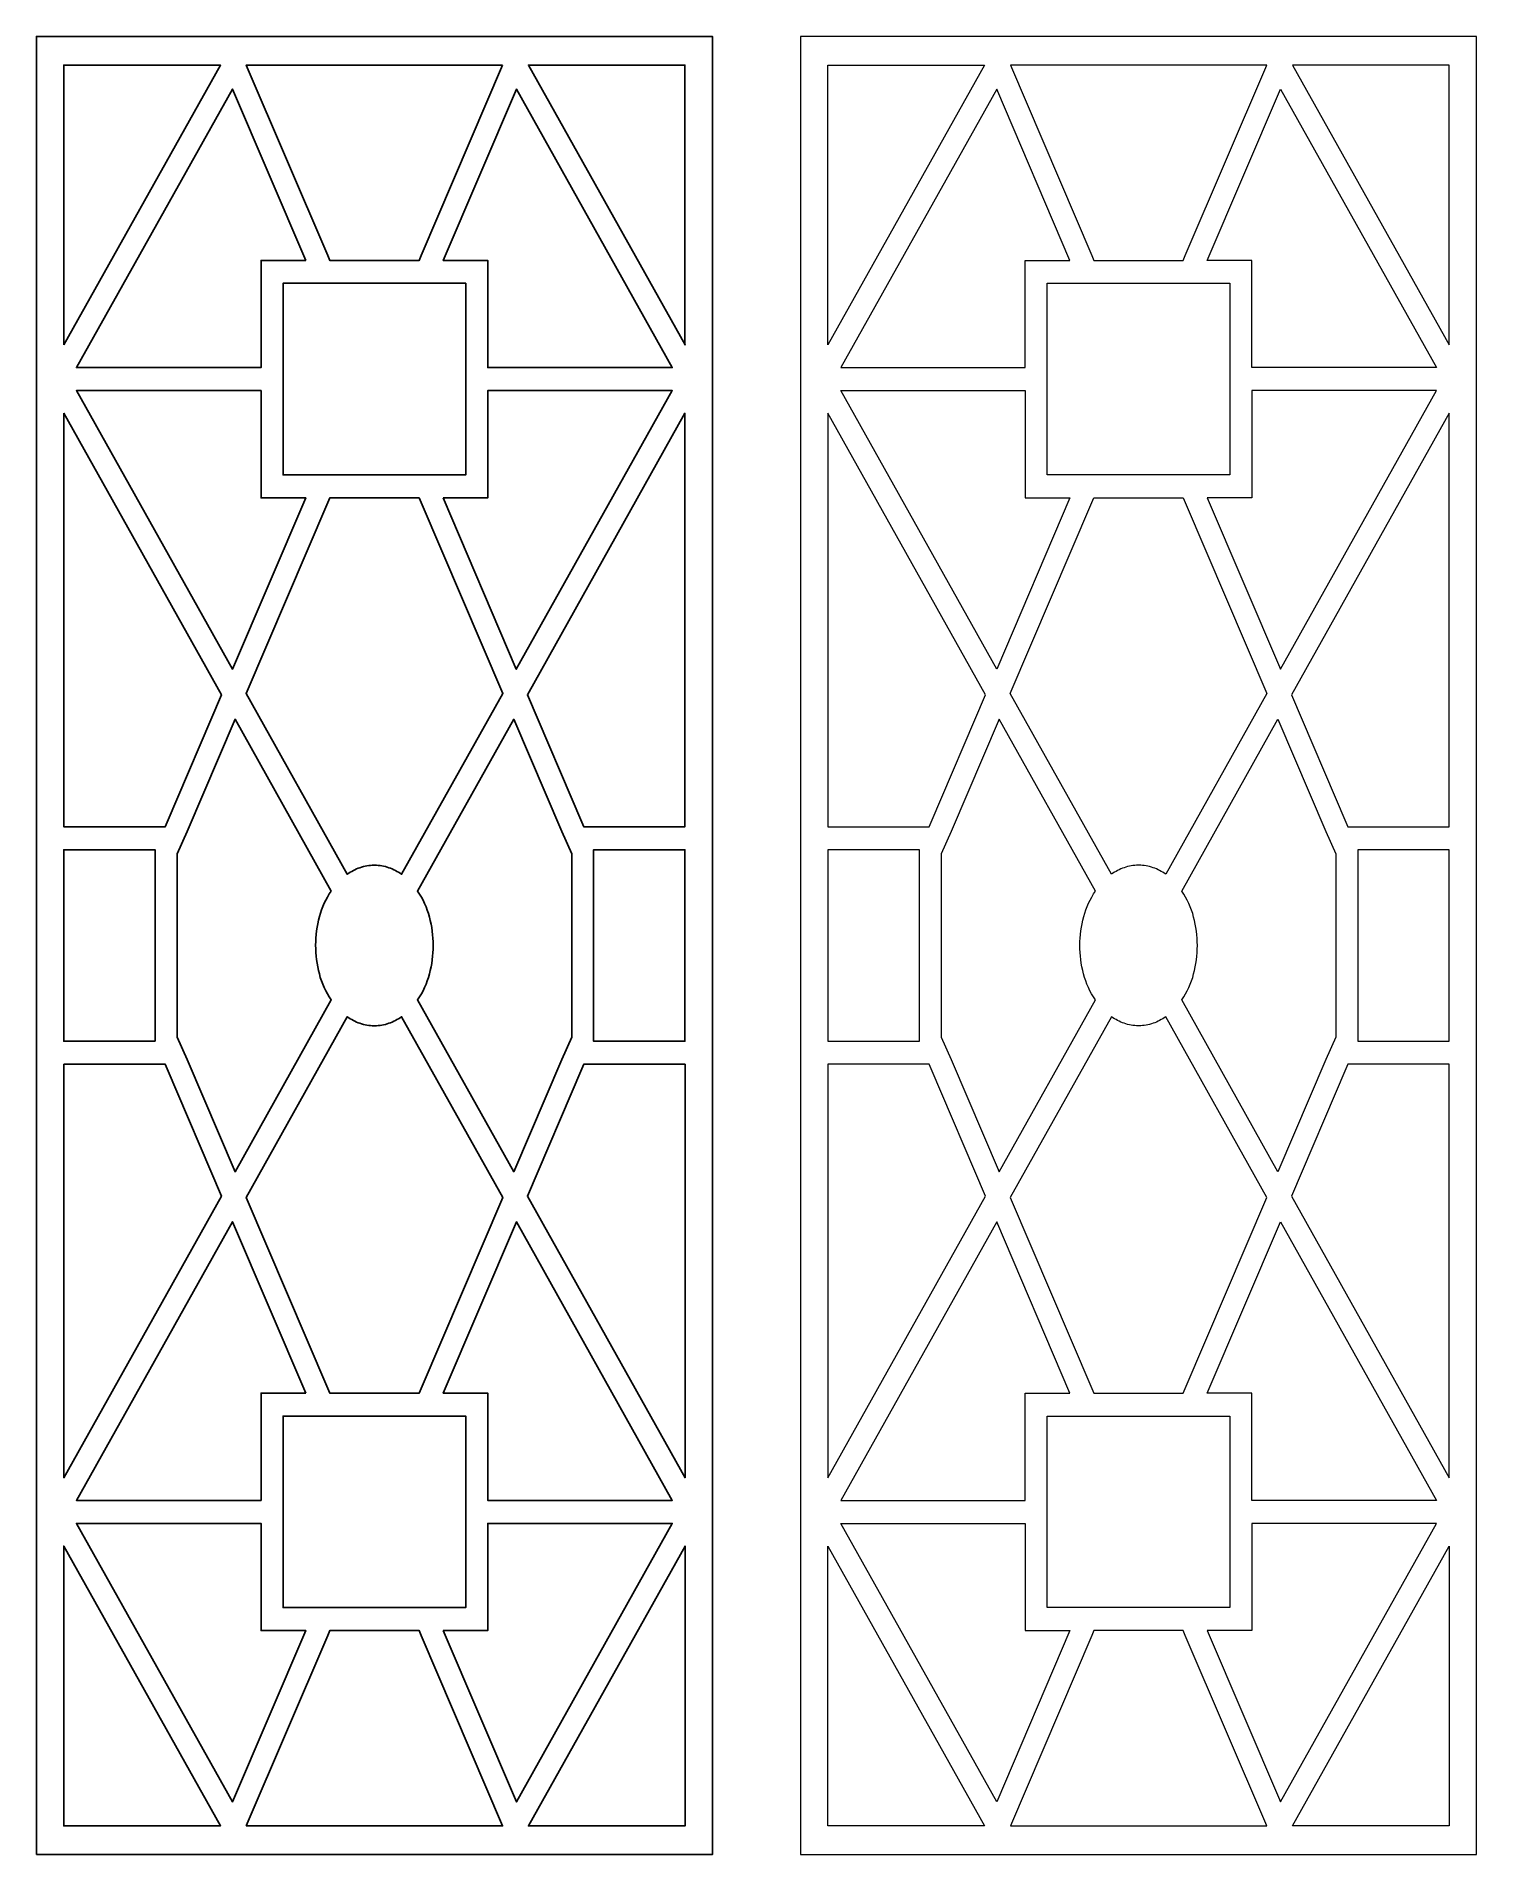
# Model space of a CAD drawing. Header units: centimetres. Extents: x -13.6 to 5.5, y -6.5 to 17.7.
import ezdxf

# ---------------------------------------------------------------- set-up
doc = ezdxf.new("R2010")
doc.units = ezdxf.units.CM
doc.header["$MEASUREMENT"] = 0
doc.layers.add('Layer 1', color=7, linetype='Continuous')

msp = doc.modelspace()

# ---------------------------------------------------------------- linework, layer by layer
at = {"layer": 'Layer 1', "color": 177}
for points, knots in [([(-13.61327, -6.45721), (-13.61327, -6.45721), (-13.61327, 17.67223), (-13.61327, 17.67223), (-13.61327, 17.67223), (-13.61327, 17.67223), (-4.64054, 17.67223), (-4.64054, 17.67223), (-4.64054, 17.67223), (-4.64054, 17.67223), (-4.64051, -6.45721), (-4.64051, -6.45721), (-4.64051, -6.45721), (-4.64051, -6.45721), (-13.61327, -6.45721), (-13.61327, -6.45721)], [0, 0, 0, 0, 0.2, 0.2, 0.2, 0.2, 0.4, 0.4, 0.4, 0.4, 0.6, 0.6, 0.6, 0.6, 1, 1, 1, 1]), ([(-13.2495, 13.57772), (-13.2495, 13.57772), (-13.2495, 17.29095), (-13.2495, 17.29095), (-13.2495, 17.29095), (-13.2495, 17.29095), (-11.17063, 17.29095), (-11.17063, 17.29095), (-11.17063, 17.29095), (-11.17063, 17.29095), (-13.2495, 13.57775), (-13.2495, 13.57775), (-13.2495, 13.57775), (-13.2495, 13.57775), (-13.2495, 13.57772), (-13.2495, 13.57772)], [0, 0, 0, 0, 0.2, 0.2, 0.2, 0.2, 0.4, 0.4, 0.4, 0.4, 0.6, 0.6, 0.6, 0.6, 1, 1, 1, 1]), ([(-7.42614, 17.29095), (-7.42614, 17.29095), (-8.50783, 14.76224), (-8.50783, 14.76224), (-8.50783, 14.76224), (-8.50783, 14.76224), (-8.53445, 14.69988), (-8.53445, 14.69988), (-8.53445, 14.69988), (-8.53445, 14.69988), (-9.12689, 14.69988), (-9.12689, 14.69988), (-9.12689, 14.69988), (-9.12689, 14.69988), (-9.71924, 14.69988), (-9.71924, 14.69988), (-9.71924, 14.69988), (-9.71924, 14.69988), (-9.74595, 14.76224), (-9.74595, 14.76224), (-9.74595, 14.76224), (-9.74595, 14.76224), (-10.82767, 17.29095), (-10.82767, 17.29095), (-10.82767, 17.29095), (-10.82767, 17.29095), (-7.42614, 17.29095), (-7.42614, 17.29095)], [0, 0, 0, 0, 0.125, 0.125, 0.125, 0.125, 0.25, 0.25, 0.25, 0.25, 0.375, 0.375, 0.375, 0.375, 0.5, 0.5, 0.5, 0.5, 0.625, 0.625, 0.625, 0.625, 0.75, 0.75, 0.75, 0.75, 1, 1, 1, 1]), ([(-5.00433, 13.57775), (-5.00433, 13.57775), (-5.00433, 17.29095), (-5.00433, 17.29095), (-5.00433, 17.29095), (-5.00433, 17.29095), (-7.08315, 17.29095), (-7.08315, 17.29095), (-7.08315, 17.29095), (-7.08315, 17.29095), (-5.00428, 13.57775), (-5.00428, 13.57775), (-5.00428, 13.57775), (-5.00428, 13.57775), (-5.00433, 13.57775), (-5.00433, 13.57775)], [0, 0, 0, 0, 0.2, 0.2, 0.2, 0.2, 0.4, 0.4, 0.4, 0.4, 0.6, 0.6, 0.6, 0.6, 1, 1, 1, 1]), ([(-10.0383, 14.69988), (-10.0383, 14.69988), (-10.63073, 14.69988), (-10.63073, 14.69988), (-10.63073, 14.69988), (-10.63073, 14.69988), (-10.63073, 13.27634), (-10.63073, 13.27634), (-10.63073, 13.27634), (-10.63073, 13.27634), (-13.08075, 13.27634), (-13.08075, 13.27634), (-13.08075, 13.27634), (-13.08075, 13.27634), (-11.01085, 16.97359), (-11.01085, 16.97359), (-11.01085, 16.97359), (-11.01085, 16.97359), (-10.0383, 14.69988), (-10.0383, 14.69988)], [0, 0, 0, 0, 0.16666667, 0.16666667, 0.16666667, 0.16666667, 0.33333333, 0.33333333, 0.33333333, 0.33333333, 0.5, 0.5, 0.5, 0.5, 0.66666667, 0.66666667, 0.66666667, 0.66666667, 1, 1, 1, 1]), ([(-8.21548, 14.69988), (-8.21548, 14.69988), (-7.62305, 14.69988), (-7.62305, 14.69988), (-7.62305, 14.69988), (-7.62305, 14.69988), (-7.62305, 13.27634), (-7.62305, 13.27634), (-7.62305, 13.27634), (-7.62305, 13.27634), (-5.17303, 13.27634), (-5.17303, 13.27634), (-5.17303, 13.27634), (-5.17303, 13.27634), (-7.2429, 16.97359), (-7.2429, 16.97359), (-7.2429, 16.97359), (-7.2429, 16.97359), (-8.21548, 14.69988), (-8.21548, 14.69988)], [0, 0, 0, 0, 0.16666667, 0.16666667, 0.16666667, 0.16666667, 0.33333333, 0.33333333, 0.33333333, 0.33333333, 0.5, 0.5, 0.5, 0.5, 0.66666667, 0.66666667, 0.66666667, 0.66666667, 1, 1, 1, 1]), ([(-9.12689, 14.39483), (-9.12689, 14.39483), (-10.33964, 14.39483), (-10.33964, 14.39483), (-10.33964, 14.39483), (-10.33964, 14.39483), (-10.33964, 13.12386), (-10.33964, 13.12386), (-10.33964, 13.12386), (-10.33964, 13.12386), (-10.33964, 11.85283), (-10.33964, 11.85283), (-10.33964, 11.85283), (-10.33964, 11.85283), (-9.12689, 11.85283), (-9.12689, 11.85283), (-9.12689, 11.85283), (-9.12689, 11.85283), (-7.91414, 11.85283), (-7.91414, 11.85283), (-7.91414, 11.85283), (-7.91414, 11.85283), (-7.91414, 13.12386), (-7.91414, 13.12386), (-7.91414, 13.12386), (-7.91414, 13.12386), (-7.91414, 14.39483), (-7.91414, 14.39483), (-7.91414, 14.39483), (-7.91414, 14.39483), (-9.12689, 14.39483), (-9.12689, 14.39483)], [0, 0, 0, 0, 0.11111111, 0.11111111, 0.11111111, 0.11111111, 0.22222222, 0.22222222, 0.22222222, 0.22222222, 0.33333333, 0.33333333, 0.33333333, 0.33333333, 0.44444444, 0.44444444, 0.44444444, 0.44444444, 0.55555556, 0.55555556, 0.55555556, 0.55555556, 0.66666667, 0.66666667, 0.66666667, 0.66666667, 0.77777778, 0.77777778, 0.77777778, 0.77777778, 1, 1, 1, 1]), ([(-10.0383, 11.54779), (-10.0383, 11.54779), (-10.63073, 11.54779), (-10.63073, 11.54779), (-10.63073, 11.54779), (-10.63073, 11.54779), (-10.63073, 12.97133), (-10.63073, 12.97133), (-10.63073, 12.97133), (-10.63073, 12.97133), (-13.08075, 12.97129), (-13.08075, 12.97129), (-13.08075, 12.97129), (-13.08075, 12.97129), (-11.01085, 9.27413), (-11.01085, 9.27413), (-11.01085, 9.27413), (-11.01085, 9.27413), (-10.0383, 11.54779), (-10.0383, 11.54779)], [0, 0, 0, 0, 0.16666667, 0.16666667, 0.16666667, 0.16666667, 0.33333333, 0.33333333, 0.33333333, 0.33333333, 0.5, 0.5, 0.5, 0.5, 0.66666667, 0.66666667, 0.66666667, 0.66666667, 1, 1, 1, 1]), ([(-8.21548, 11.54779), (-8.21548, 11.54779), (-7.62305, 11.54779), (-7.62305, 11.54779), (-7.62305, 11.54779), (-7.62305, 11.54779), (-7.62305, 12.97133), (-7.62305, 12.97133), (-7.62305, 12.97133), (-7.62305, 12.97133), (-5.17303, 12.97133), (-5.17303, 12.97133), (-5.17303, 12.97133), (-5.17303, 12.97133), (-7.24293, 9.27413), (-7.24293, 9.27413), (-7.24293, 9.27413), (-7.24293, 9.27413), (-8.21548, 11.54779), (-8.21548, 11.54779)], [0, 0, 0, 0, 0.16666667, 0.16666667, 0.16666667, 0.16666667, 0.33333333, 0.33333333, 0.33333333, 0.33333333, 0.5, 0.5, 0.5, 0.5, 0.66666667, 0.66666667, 0.66666667, 0.66666667, 1, 1, 1, 1]), ([(-13.2495, 12.66992), (-13.2495, 12.66992), (-11.15704, 8.93242), (-11.15704, 8.93242), (-11.15704, 8.93242), (-11.15704, 8.93242), (-11.87846, 7.24594), (-11.87846, 7.24594), (-11.87846, 7.24594), (-11.87846, 7.24594), (-11.90513, 7.18355), (-11.90513, 7.18355), (-11.90513, 7.18355), (-11.90513, 7.18355), (-13.2495, 7.18355), (-13.2495, 7.18355), (-13.2495, 7.18355), (-13.2495, 7.18355), (-13.2495, 12.66992), (-13.2495, 12.66992)], [0, 0, 0, 0, 0.16666667, 0.16666667, 0.16666667, 0.16666667, 0.33333333, 0.33333333, 0.33333333, 0.33333333, 0.5, 0.5, 0.5, 0.5, 0.66666667, 0.66666667, 0.66666667, 0.66666667, 1, 1, 1, 1]), ([(-5.00433, 12.66992), (-5.00433, 12.66992), (-5.00433, 7.18355), (-5.00433, 7.18355), (-5.00433, 7.18355), (-5.00433, 7.18355), (-6.34865, 7.18355), (-6.34865, 7.18355), (-6.34865, 7.18355), (-6.34865, 7.18355), (-6.37532, 7.24594), (-6.37532, 7.24594), (-6.37532, 7.24594), (-6.37532, 7.24594), (-7.09674, 8.93242), (-7.09674, 8.93242), (-7.09674, 8.93242), (-7.09674, 8.93242), (-5.00433, 12.66992), (-5.00433, 12.66992), (-5.00433, 12.66992), (-5.00433, 12.66992), (-5.00433, 12.66992), (-5.00433, 12.66992)], [0, 0, 0, 0, 0.14285714, 0.14285714, 0.14285714, 0.14285714, 0.28571429, 0.28571429, 0.28571429, 0.28571429, 0.42857143, 0.42857143, 0.42857143, 0.42857143, 0.57142857, 0.57142857, 0.57142857, 0.57142857, 0.71428571, 0.71428571, 0.71428571, 0.71428571, 1, 1, 1, 1]), ([(-9.12689, 6.67221), (-9.12689, 6.67221), (-9.12466, 6.67221), (-9.12466, 6.67221), (-9.12466, 6.67221), (-9.12466, 6.67221), (-9.12246, 6.67221), (-9.12246, 6.67221), (-9.12246, 6.67221), (-9.05865, 6.67197), (-8.9954, 6.66107), (-8.93518, 6.6401), (-8.93518, 6.6401), (-8.87509, 6.61911), (-8.81827, 6.58974), (-8.76643, 6.55288), (-8.76643, 6.55288), (-8.76643, 6.55288), (-7.42373, 8.95112), (-7.42373, 8.95112), (-7.42373, 8.95112), (-7.42373, 8.95112), (-8.50783, 11.48543), (-8.50783, 11.48543), (-8.50783, 11.48543), (-8.50783, 11.48543), (-8.53445, 11.54779), (-8.53445, 11.54779), (-8.53445, 11.54779), (-8.53445, 11.54779), (-9.12689, 11.54779), (-9.12689, 11.54779), (-9.12689, 11.54779), (-9.12689, 11.54779), (-9.7193, 11.54779), (-9.7193, 11.54779), (-9.7193, 11.54779), (-9.7193, 11.54779), (-9.74595, 11.48543), (-9.74595, 11.48543), (-9.74595, 11.48543), (-9.74595, 11.48543), (-10.83005, 8.95112), (-10.83005, 8.95112), (-10.83005, 8.95112), (-10.83005, 8.95112), (-9.48735, 6.55288), (-9.48735, 6.55288), (-9.48735, 6.55288), (-9.43549, 6.58974), (-9.37869, 6.61911), (-9.3186, 6.6401), (-9.3186, 6.6401), (-9.25838, 6.66107), (-9.19513, 6.67197), (-9.13132, 6.67221), (-9.13132, 6.67221), (-9.13132, 6.67221), (-9.12912, 6.67221), (-9.12912, 6.67221), (-9.12912, 6.67221), (-9.12912, 6.67221), (-9.12689, 6.67221), (-9.12689, 6.67221)], [0, 0, 0, 0, 0.05882353, 0.05882353, 0.05882353, 0.05882353, 0.11764706, 0.11764706, 0.11764706, 0.11764706, 0.17647059, 0.17647059, 0.17647059, 0.17647059, 0.23529412, 0.23529412, 0.23529412, 0.23529412, 0.29411765, 0.29411765, 0.29411765, 0.29411765, 0.35294118, 0.35294118, 0.35294118, 0.35294118, 0.41176471, 0.41176471, 0.41176471, 0.41176471, 0.47058824, 0.47058824, 0.47058824, 0.47058824, 0.52941176, 0.52941176, 0.52941176, 0.52941176, 0.58823529, 0.58823529, 0.58823529, 0.58823529, 0.64705882, 0.64705882, 0.64705882, 0.64705882, 0.70588235, 0.70588235, 0.70588235, 0.70588235, 0.76470588, 0.76470588, 0.76470588, 0.76470588, 0.82352941, 0.82352941, 0.82352941, 0.82352941, 0.88235294, 0.88235294, 0.88235294, 0.88235294, 1, 1, 1, 1]), ([(-9.70034, 6.3304), (-9.77047, 6.22664), (-9.82293, 6.11201), (-9.85558, 5.99108), (-9.85558, 5.99108), (-9.9229, 5.7421), (-9.92359, 5.47995), (-9.85755, 5.23065), (-9.85755, 5.23065), (-9.82491, 5.10728), (-9.77175, 4.99031), (-9.70034, 4.88464), (-9.70034, 4.88464), (-9.70034, 4.88464), (-10.97622, 2.60564), (-10.97622, 2.60564), (-10.97622, 2.60564), (-10.97622, 2.60564), (-11.61286, 4.09391), (-11.61286, 4.09391), (-11.61286, 4.09391), (-11.61286, 4.09391), (-11.74561, 4.38902), (-11.74561, 4.38902), (-11.74561, 4.38902), (-11.74561, 4.38902), (-11.74561, 5.60754), (-11.74561, 5.60754), (-11.74561, 5.60754), (-11.74561, 5.60754), (-11.74561, 6.82606), (-11.74561, 6.82606), (-11.74561, 6.82606), (-11.74561, 6.82606), (-11.61286, 7.12119), (-11.61286, 7.12119), (-11.61286, 7.12119), (-11.61286, 7.12119), (-10.97622, 8.60945), (-10.97622, 8.60945), (-10.97622, 8.60945), (-10.97622, 8.60945), (-9.70034, 6.3304), (-9.70034, 6.3304), (-9.70034, 6.3304), (-9.70034, 6.3304), (-9.70034, 6.3304), (-9.70034, 6.3304)], [0, 0, 0, 0, 0.07692308, 0.07692308, 0.07692308, 0.07692308, 0.15384615, 0.15384615, 0.15384615, 0.15384615, 0.23076923, 0.23076923, 0.23076923, 0.23076923, 0.30769231, 0.30769231, 0.30769231, 0.30769231, 0.38461538, 0.38461538, 0.38461538, 0.38461538, 0.46153846, 0.46153846, 0.46153846, 0.46153846, 0.53846154, 0.53846154, 0.53846154, 0.53846154, 0.61538462, 0.61538462, 0.61538462, 0.61538462, 0.69230769, 0.69230769, 0.69230769, 0.69230769, 0.76923077, 0.76923077, 0.76923077, 0.76923077, 0.84615385, 0.84615385, 0.84615385, 0.84615385, 1, 1, 1, 1]), ([(-8.55347, 4.88457), (-8.55347, 4.88457), (-7.27756, 2.60564), (-7.27756, 2.60564), (-7.27756, 2.60564), (-7.27756, 2.60564), (-6.64098, 4.09391), (-6.64098, 4.09391), (-6.64098, 4.09391), (-6.64098, 4.09391), (-6.50817, 4.38902), (-6.50817, 4.38902), (-6.50817, 4.38902), (-6.50817, 4.38902), (-6.50817, 5.60754), (-6.50817, 5.60754), (-6.50817, 5.60754), (-6.50817, 5.60754), (-6.50817, 6.82604), (-6.50817, 6.82604), (-6.50817, 6.82604), (-6.50817, 6.82604), (-6.64098, 7.12119), (-6.64098, 7.12119), (-6.64098, 7.12119), (-6.64098, 7.12119), (-7.27756, 8.60945), (-7.27756, 8.60945), (-7.27756, 8.60945), (-7.27756, 8.60945), (-8.55347, 6.3304), (-8.55347, 6.3304), (-8.55347, 6.3304), (-8.48205, 6.22472), (-8.42891, 6.10772), (-8.39625, 5.98445), (-8.39625, 5.98445), (-8.36364, 5.86146), (-8.3473, 5.73474), (-8.34748, 5.60754), (-8.34748, 5.60754), (-8.34728, 5.48033), (-8.36365, 5.35358), (-8.39625, 5.23062), (-8.39625, 5.23062), (-8.42891, 5.10729), (-8.48205, 4.99031), (-8.55347, 4.88457), (-8.55347, 4.88457), (-8.55347, 4.88457), (-8.55347, 4.88457), (-8.55347, 4.88457)], [0, 0, 0, 0, 0.07142857, 0.07142857, 0.07142857, 0.07142857, 0.14285714, 0.14285714, 0.14285714, 0.14285714, 0.21428571, 0.21428571, 0.21428571, 0.21428571, 0.28571429, 0.28571429, 0.28571429, 0.28571429, 0.35714286, 0.35714286, 0.35714286, 0.35714286, 0.42857143, 0.42857143, 0.42857143, 0.42857143, 0.5, 0.5, 0.5, 0.5, 0.57142857, 0.57142857, 0.57142857, 0.57142857, 0.64285714, 0.64285714, 0.64285714, 0.64285714, 0.71428571, 0.71428571, 0.71428571, 0.71428571, 0.78571429, 0.78571429, 0.78571429, 0.78571429, 0.85714286, 0.85714286, 0.85714286, 0.85714286, 1, 1, 1, 1]), ([(-12.03671, 4.33654), (-12.03671, 4.33654), (-13.2495, 4.33654), (-13.2495, 4.33654), (-13.2495, 4.33654), (-13.2495, 4.33654), (-13.2495, 6.8785), (-13.2495, 6.8785), (-13.2495, 6.8785), (-13.2495, 6.8785), (-12.03671, 6.8785), (-12.03671, 6.8785), (-12.03671, 6.8785), (-12.03671, 6.8785), (-12.03671, 4.33654), (-12.03671, 4.33654)], [0, 0, 0, 0, 0.2, 0.2, 0.2, 0.2, 0.4, 0.4, 0.4, 0.4, 0.6, 0.6, 0.6, 0.6, 1, 1, 1, 1]), ([(-5.00433, 4.33654), (-5.00433, 4.33654), (-5.00433, 6.8785), (-5.00433, 6.8785), (-5.00433, 6.8785), (-5.00433, 6.8785), (-6.21708, 6.8785), (-6.21708, 6.8785), (-6.21708, 6.8785), (-6.21708, 6.8785), (-6.21707, 5.60754), (-6.21707, 5.60754), (-6.21707, 5.60754), (-6.21707, 5.60754), (-6.21707, 4.33654), (-6.21707, 4.33654), (-6.21707, 4.33654), (-6.21707, 4.33654), (-5.00428, 4.33654), (-5.00428, 4.33654), (-5.00428, 4.33654), (-5.00428, 4.33654), (-5.00433, 4.33654), (-5.00433, 4.33654)], [0, 0, 0, 0, 0.14285714, 0.14285714, 0.14285714, 0.14285714, 0.28571429, 0.28571429, 0.28571429, 0.28571429, 0.42857143, 0.42857143, 0.42857143, 0.42857143, 0.57142857, 0.57142857, 0.57142857, 0.57142857, 0.71428571, 0.71428571, 0.71428571, 0.71428571, 1, 1, 1, 1]), ([(-9.12689, 4.54279), (-9.12689, 4.54279), (-9.12466, 4.54279), (-9.12466, 4.54279), (-9.12466, 4.54279), (-9.12466, 4.54279), (-9.12246, 4.54279), (-9.12246, 4.54279), (-9.12246, 4.54279), (-9.05865, 4.54312), (-8.9954, 4.55398), (-8.93518, 4.57493), (-8.93518, 4.57493), (-8.87509, 4.59593), (-8.81827, 4.6253), (-8.76643, 4.66214), (-8.76643, 4.66214), (-8.76643, 4.66214), (-7.42373, 2.2639), (-7.42373, 2.2639), (-7.42373, 2.2639), (-7.42373, 2.2639), (-8.50783, -0.27032), (-8.50783, -0.27032), (-8.50783, -0.27032), (-8.50783, -0.27032), (-8.53445, -0.33273), (-8.53445, -0.33273), (-8.53445, -0.33273), (-8.53445, -0.33273), (-9.12689, -0.33273), (-9.12689, -0.33273), (-9.12689, -0.33273), (-9.12689, -0.33273), (-9.7193, -0.33273), (-9.7193, -0.33273), (-9.7193, -0.33273), (-9.7193, -0.33273), (-9.74595, -0.27032), (-9.74595, -0.27032), (-9.74595, -0.27032), (-9.74595, -0.27032), (-10.83005, 2.2639), (-10.83005, 2.2639), (-10.83005, 2.2639), (-10.83005, 2.2639), (-9.48735, 4.66218), (-9.48735, 4.66218), (-9.48735, 4.66218), (-9.43549, 4.62532), (-9.37869, 4.59593), (-9.3186, 4.57493), (-9.3186, 4.57493), (-9.25838, 4.55399), (-9.19513, 4.54312), (-9.13132, 4.54279), (-9.13132, 4.54279), (-9.13132, 4.54279), (-9.12912, 4.54279), (-9.12912, 4.54279), (-9.12912, 4.54279), (-9.12912, 4.54279), (-9.12689, 4.54279), (-9.12689, 4.54279)], [0, 0, 0, 0, 0.05882353, 0.05882353, 0.05882353, 0.05882353, 0.11764706, 0.11764706, 0.11764706, 0.11764706, 0.17647059, 0.17647059, 0.17647059, 0.17647059, 0.23529412, 0.23529412, 0.23529412, 0.23529412, 0.29411765, 0.29411765, 0.29411765, 0.29411765, 0.35294118, 0.35294118, 0.35294118, 0.35294118, 0.41176471, 0.41176471, 0.41176471, 0.41176471, 0.47058824, 0.47058824, 0.47058824, 0.47058824, 0.52941176, 0.52941176, 0.52941176, 0.52941176, 0.58823529, 0.58823529, 0.58823529, 0.58823529, 0.64705882, 0.64705882, 0.64705882, 0.64705882, 0.70588235, 0.70588235, 0.70588235, 0.70588235, 0.76470588, 0.76470588, 0.76470588, 0.76470588, 0.82352941, 0.82352941, 0.82352941, 0.82352941, 0.88235294, 0.88235294, 0.88235294, 0.88235294, 1, 1, 1, 1]), ([(-13.2495, 4.03153), (-13.2495, 4.03153), (-11.90513, 4.03153), (-11.90513, 4.03153), (-11.90513, 4.03153), (-11.90513, 4.03153), (-11.87846, 3.96913), (-11.87846, 3.96913), (-11.87846, 3.96913), (-11.87846, 3.96913), (-11.15704, 2.28267), (-11.15704, 2.28267), (-11.15704, 2.28267), (-11.15704, 2.28267), (-13.2495, -1.45486), (-13.2495, -1.45486), (-13.2495, -1.45486), (-13.2495, -1.45486), (-13.2495, 4.03153), (-13.2495, 4.03153)], [0, 0, 0, 0, 0.16666667, 0.16666667, 0.16666667, 0.16666667, 0.33333333, 0.33333333, 0.33333333, 0.33333333, 0.5, 0.5, 0.5, 0.5, 0.66666667, 0.66666667, 0.66666667, 0.66666667, 1, 1, 1, 1]), ([(-5.00428, -1.45479), (-5.00428, -1.45479), (-5.00428, 4.03153), (-5.00428, 4.03153), (-5.00428, 4.03153), (-5.00428, 4.03153), (-6.34865, 4.03153), (-6.34865, 4.03153), (-6.34865, 4.03153), (-6.34865, 4.03153), (-6.37532, 3.96913), (-6.37532, 3.96913), (-6.37532, 3.96913), (-6.37532, 3.96913), (-7.09674, 2.28267), (-7.09674, 2.28267), (-7.09674, 2.28267), (-7.09674, 2.28267), (-5.00428, -1.45486), (-5.00428, -1.45486), (-5.00428, -1.45486), (-5.00428, -1.45486), (-5.00428, -1.45479), (-5.00428, -1.45479)], [0, 0, 0, 0, 0.14285714, 0.14285714, 0.14285714, 0.14285714, 0.28571429, 0.28571429, 0.28571429, 0.28571429, 0.42857143, 0.42857143, 0.42857143, 0.42857143, 0.57142857, 0.57142857, 0.57142857, 0.57142857, 0.71428571, 0.71428571, 0.71428571, 0.71428571, 1, 1, 1, 1]), ([(-10.0383, -0.33273), (-10.0383, -0.33273), (-10.63073, -0.33273), (-10.63073, -0.33273), (-10.63073, -0.33273), (-10.63073, -0.33273), (-10.63073, -1.75621), (-10.63073, -1.75621), (-10.63073, -1.75621), (-10.63073, -1.75621), (-13.08075, -1.75621), (-13.08075, -1.75621), (-13.08075, -1.75621), (-13.08075, -1.75621), (-11.01085, 1.94093), (-11.01085, 1.94093), (-11.01085, 1.94093), (-11.01085, 1.94093), (-10.0383, -0.33273), (-10.0383, -0.33273)], [0, 0, 0, 0, 0.16666667, 0.16666667, 0.16666667, 0.16666667, 0.33333333, 0.33333333, 0.33333333, 0.33333333, 0.5, 0.5, 0.5, 0.5, 0.66666667, 0.66666667, 0.66666667, 0.66666667, 1, 1, 1, 1]), ([(-8.21548, -0.33273), (-8.21548, -0.33273), (-7.62305, -0.33273), (-7.62305, -0.33273), (-7.62305, -0.33273), (-7.62305, -0.33273), (-7.62305, -1.75621), (-7.62305, -1.75621), (-7.62305, -1.75621), (-7.62305, -1.75621), (-5.17303, -1.75621), (-5.17303, -1.75621), (-5.17303, -1.75621), (-5.17303, -1.75621), (-7.2429, 1.94093), (-7.2429, 1.94093), (-7.2429, 1.94093), (-7.2429, 1.94093), (-8.21548, -0.33273), (-8.21548, -0.33273)], [0, 0, 0, 0, 0.16666667, 0.16666667, 0.16666667, 0.16666667, 0.33333333, 0.33333333, 0.33333333, 0.33333333, 0.5, 0.5, 0.5, 0.5, 0.66666667, 0.66666667, 0.66666667, 0.66666667, 1, 1, 1, 1]), ([(-7.91414, -1.9088), (-7.91414, -1.9088), (-7.91414, -0.63775), (-7.91414, -0.63775), (-7.91414, -0.63775), (-7.91414, -0.63775), (-9.12689, -0.63775), (-9.12689, -0.63775), (-9.12689, -0.63775), (-9.12689, -0.63775), (-10.33964, -0.63775), (-10.33964, -0.63775), (-10.33964, -0.63775), (-10.33964, -0.63775), (-10.33964, -1.9088), (-10.33964, -1.9088), (-10.33964, -1.9088), (-10.33964, -1.9088), (-10.33964, -3.17975), (-10.33964, -3.17975), (-10.33964, -3.17975), (-10.33964, -3.17975), (-9.12689, -3.17975), (-9.12689, -3.17975), (-9.12689, -3.17975), (-9.12689, -3.17975), (-7.91414, -3.17975), (-7.91414, -3.17975), (-7.91414, -3.17975), (-7.91414, -3.17975), (-7.91414, -1.9088), (-7.91414, -1.9088), (-7.91414, -1.9088), (-7.91414, -1.9088), (-7.91414, -1.9088), (-7.91414, -1.9088)], [0, 0, 0, 0, 0.1, 0.1, 0.1, 0.1, 0.2, 0.2, 0.2, 0.2, 0.3, 0.3, 0.3, 0.3, 0.4, 0.4, 0.4, 0.4, 0.5, 0.5, 0.5, 0.5, 0.6, 0.6, 0.6, 0.6, 0.7, 0.7, 0.7, 0.7, 0.8, 0.8, 0.8, 0.8, 1, 1, 1, 1]), ([(-10.0383, -3.48476), (-10.0383, -3.48476), (-10.63073, -3.48476), (-10.63073, -3.48476), (-10.63073, -3.48476), (-10.63073, -3.48476), (-10.63073, -2.06124), (-10.63073, -2.06124), (-10.63073, -2.06124), (-10.63073, -2.06124), (-13.08075, -2.06124), (-13.08075, -2.06124), (-13.08075, -2.06124), (-13.08075, -2.06124), (-11.01085, -5.75852), (-11.01085, -5.75852), (-11.01085, -5.75852), (-11.01085, -5.75852), (-10.0383, -3.48476), (-10.0383, -3.48476)], [0, 0, 0, 0, 0.16666667, 0.16666667, 0.16666667, 0.16666667, 0.33333333, 0.33333333, 0.33333333, 0.33333333, 0.5, 0.5, 0.5, 0.5, 0.66666667, 0.66666667, 0.66666667, 0.66666667, 1, 1, 1, 1]), ([(-8.21548, -3.48476), (-8.21548, -3.48476), (-7.62305, -3.48476), (-7.62305, -3.48476), (-7.62305, -3.48476), (-7.62305, -3.48476), (-7.62305, -2.06124), (-7.62305, -2.06124), (-7.62305, -2.06124), (-7.62305, -2.06124), (-5.17303, -2.06124), (-5.17303, -2.06124), (-5.17303, -2.06124), (-5.17303, -2.06124), (-7.2429, -5.75852), (-7.2429, -5.75852), (-7.2429, -5.75852), (-7.2429, -5.75852), (-8.21548, -3.48476), (-8.21548, -3.48476)], [0, 0, 0, 0, 0.16666667, 0.16666667, 0.16666667, 0.16666667, 0.33333333, 0.33333333, 0.33333333, 0.33333333, 0.5, 0.5, 0.5, 0.5, 0.66666667, 0.66666667, 0.66666667, 0.66666667, 1, 1, 1, 1]), ([(-13.2495, -2.36269), (-13.2495, -2.36269), (-11.17063, -6.07589), (-11.17063, -6.07589), (-11.17063, -6.07589), (-11.17063, -6.07589), (-13.2495, -6.07589), (-13.2495, -6.07589), (-13.2495, -6.07589), (-13.2495, -6.07589), (-13.2495, -2.36267), (-13.2495, -2.36267), (-13.2495, -2.36267), (-13.2495, -2.36267), (-13.2495, -2.36269), (-13.2495, -2.36269)], [0, 0, 0, 0, 0.2, 0.2, 0.2, 0.2, 0.4, 0.4, 0.4, 0.4, 0.6, 0.6, 0.6, 0.6, 1, 1, 1, 1]), ([(-5.00428, -2.36269), (-5.00428, -2.36269), (-5.00428, -6.07589), (-5.00428, -6.07589), (-5.00428, -6.07589), (-5.00428, -6.07589), (-7.08315, -6.07589), (-7.08315, -6.07589), (-7.08315, -6.07589), (-7.08315, -6.07589), (-5.00428, -2.36267), (-5.00428, -2.36267), (-5.00428, -2.36267), (-5.00428, -2.36267), (-5.00428, -2.36269), (-5.00428, -2.36269)], [0, 0, 0, 0, 0.2, 0.2, 0.2, 0.2, 0.4, 0.4, 0.4, 0.4, 0.6, 0.6, 0.6, 0.6, 1, 1, 1, 1]), ([(-10.82767, -6.07589), (-10.82767, -6.07589), (-9.74595, -3.54718), (-9.74595, -3.54718), (-9.74595, -3.54718), (-9.74595, -3.54718), (-9.71924, -3.48476), (-9.71924, -3.48476), (-9.71924, -3.48476), (-9.71924, -3.48476), (-9.12689, -3.48476), (-9.12689, -3.48476), (-9.12689, -3.48476), (-9.12689, -3.48476), (-8.53445, -3.48476), (-8.53445, -3.48476), (-8.53445, -3.48476), (-8.53445, -3.48476), (-8.50783, -3.54718), (-8.50783, -3.54718), (-8.50783, -3.54718), (-8.50783, -3.54718), (-7.42611, -6.07589), (-7.42611, -6.07589), (-7.42611, -6.07589), (-7.42611, -6.07589), (-10.82767, -6.07589), (-10.82767, -6.07589)], [0, 0, 0, 0, 0.125, 0.125, 0.125, 0.125, 0.25, 0.25, 0.25, 0.25, 0.375, 0.375, 0.375, 0.375, 0.5, 0.5, 0.5, 0.5, 0.625, 0.625, 0.625, 0.625, 0.75, 0.75, 0.75, 0.75, 1, 1, 1, 1])]:
    msp.add_open_spline(points, degree=3, knots=knots, dxfattribs=at)
at = {"layer": 'Layer 1', "lineweight": 9}
for points, knots in [([(-13.61327, -6.45721), (-13.61327, -6.45721), (-13.61327, 17.67223), (-13.61327, 17.67223), (-13.61327, 17.67223), (-13.61327, 17.67223), (-4.64054, 17.67223), (-4.64054, 17.67223), (-4.64054, 17.67223), (-4.64054, 17.67223), (-4.64051, -6.45721), (-4.64051, -6.45721), (-4.64051, -6.45721), (-4.64051, -6.45721), (-13.61327, -6.45721), (-13.61327, -6.45721)], [0, 0, 0, 0, 0.2, 0.2, 0.2, 0.2, 0.4, 0.4, 0.4, 0.4, 0.6, 0.6, 0.6, 0.6, 1, 1, 1, 1]), ([(-13.2495, 13.57772), (-13.2495, 13.57772), (-13.2495, 17.29095), (-13.2495, 17.29095), (-13.2495, 17.29095), (-13.2495, 17.29095), (-11.17063, 17.29095), (-11.17063, 17.29095), (-11.17063, 17.29095), (-11.17063, 17.29095), (-13.2495, 13.57775), (-13.2495, 13.57775)], [0, 0, 0, 0, 0.25, 0.25, 0.25, 0.25, 0.5, 0.5, 0.5, 0.5, 1, 1, 1, 1]), ([(-7.42614, 17.29095), (-7.42614, 17.29095), (-8.50783, 14.76224), (-8.50783, 14.76224), (-8.50783, 14.76224), (-8.50783, 14.76224), (-8.53445, 14.69988), (-8.53445, 14.69988), (-8.53445, 14.69988), (-8.53445, 14.69988), (-9.12689, 14.69988), (-9.12689, 14.69988), (-9.12689, 14.69988), (-9.12689, 14.69988), (-9.71924, 14.69988), (-9.71924, 14.69988), (-9.71924, 14.69988), (-9.71924, 14.69988), (-9.74595, 14.76224), (-9.74595, 14.76224), (-9.74595, 14.76224), (-9.74595, 14.76224), (-10.82767, 17.29095), (-10.82767, 17.29095), (-10.82767, 17.29095), (-10.82767, 17.29095), (-7.42614, 17.29095), (-7.42614, 17.29095)], [0, 0, 0, 0, 0.125, 0.125, 0.125, 0.125, 0.25, 0.25, 0.25, 0.25, 0.375, 0.375, 0.375, 0.375, 0.5, 0.5, 0.5, 0.5, 0.625, 0.625, 0.625, 0.625, 0.75, 0.75, 0.75, 0.75, 1, 1, 1, 1]), ([(-5.00433, 13.57775), (-5.00433, 13.57775), (-5.00433, 17.29095), (-5.00433, 17.29095), (-5.00433, 17.29095), (-5.00433, 17.29095), (-7.08315, 17.29095), (-7.08315, 17.29095), (-7.08315, 17.29095), (-7.08315, 17.29095), (-5.00428, 13.57775), (-5.00428, 13.57775)], [0, 0, 0, 0, 0.25, 0.25, 0.25, 0.25, 0.5, 0.5, 0.5, 0.5, 1, 1, 1, 1]), ([(-10.0383, 14.69988), (-10.0383, 14.69988), (-10.63073, 14.69988), (-10.63073, 14.69988), (-10.63073, 14.69988), (-10.63073, 14.69988), (-10.63073, 13.27634), (-10.63073, 13.27634), (-10.63073, 13.27634), (-10.63073, 13.27634), (-13.08075, 13.27634), (-13.08075, 13.27634), (-13.08075, 13.27634), (-13.08075, 13.27634), (-11.01085, 16.97359), (-11.01085, 16.97359), (-11.01085, 16.97359), (-11.01085, 16.97359), (-10.0383, 14.69988), (-10.0383, 14.69988)], [0, 0, 0, 0, 0.16666667, 0.16666667, 0.16666667, 0.16666667, 0.33333333, 0.33333333, 0.33333333, 0.33333333, 0.5, 0.5, 0.5, 0.5, 0.66666667, 0.66666667, 0.66666667, 0.66666667, 1, 1, 1, 1]), ([(-8.21548, 14.69988), (-8.21548, 14.69988), (-7.62305, 14.69988), (-7.62305, 14.69988), (-7.62305, 14.69988), (-7.62305, 14.69988), (-7.62305, 13.27634), (-7.62305, 13.27634), (-7.62305, 13.27634), (-7.62305, 13.27634), (-5.17303, 13.27634), (-5.17303, 13.27634), (-5.17303, 13.27634), (-5.17303, 13.27634), (-7.2429, 16.97359), (-7.2429, 16.97359), (-7.2429, 16.97359), (-7.2429, 16.97359), (-8.21548, 14.69988), (-8.21548, 14.69988)], [0, 0, 0, 0, 0.16666667, 0.16666667, 0.16666667, 0.16666667, 0.33333333, 0.33333333, 0.33333333, 0.33333333, 0.5, 0.5, 0.5, 0.5, 0.66666667, 0.66666667, 0.66666667, 0.66666667, 1, 1, 1, 1]), ([(-9.12689, 14.39483), (-9.12689, 14.39483), (-10.33964, 14.39483), (-10.33964, 14.39483), (-10.33964, 14.39483), (-10.33964, 14.39483), (-10.33964, 13.12386), (-10.33964, 13.12386), (-10.33964, 13.12386), (-10.33964, 13.12386), (-10.33964, 11.85283), (-10.33964, 11.85283), (-10.33964, 11.85283), (-10.33964, 11.85283), (-9.12689, 11.85283), (-9.12689, 11.85283), (-9.12689, 11.85283), (-9.12689, 11.85283), (-7.91414, 11.85283), (-7.91414, 11.85283), (-7.91414, 11.85283), (-7.91414, 11.85283), (-7.91414, 13.12386), (-7.91414, 13.12386), (-7.91414, 13.12386), (-7.91414, 13.12386), (-7.91414, 14.39483), (-7.91414, 14.39483), (-7.91414, 14.39483), (-7.91414, 14.39483), (-9.12689, 14.39483), (-9.12689, 14.39483)], [0, 0, 0, 0, 0.11111111, 0.11111111, 0.11111111, 0.11111111, 0.22222222, 0.22222222, 0.22222222, 0.22222222, 0.33333333, 0.33333333, 0.33333333, 0.33333333, 0.44444444, 0.44444444, 0.44444444, 0.44444444, 0.55555556, 0.55555556, 0.55555556, 0.55555556, 0.66666667, 0.66666667, 0.66666667, 0.66666667, 0.77777778, 0.77777778, 0.77777778, 0.77777778, 1, 1, 1, 1]), ([(-10.0383, 11.54779), (-10.0383, 11.54779), (-10.63073, 11.54779), (-10.63073, 11.54779), (-10.63073, 11.54779), (-10.63073, 11.54779), (-10.63073, 12.97133), (-10.63073, 12.97133), (-10.63073, 12.97133), (-10.63073, 12.97133), (-13.08075, 12.97129), (-13.08075, 12.97129), (-13.08075, 12.97129), (-13.08075, 12.97129), (-11.01085, 9.27413), (-11.01085, 9.27413), (-11.01085, 9.27413), (-11.01085, 9.27413), (-10.0383, 11.54779), (-10.0383, 11.54779)], [0, 0, 0, 0, 0.16666667, 0.16666667, 0.16666667, 0.16666667, 0.33333333, 0.33333333, 0.33333333, 0.33333333, 0.5, 0.5, 0.5, 0.5, 0.66666667, 0.66666667, 0.66666667, 0.66666667, 1, 1, 1, 1]), ([(-8.21548, 11.54779), (-8.21548, 11.54779), (-7.62305, 11.54779), (-7.62305, 11.54779), (-7.62305, 11.54779), (-7.62305, 11.54779), (-7.62305, 12.97133), (-7.62305, 12.97133), (-7.62305, 12.97133), (-7.62305, 12.97133), (-5.17303, 12.97133), (-5.17303, 12.97133), (-5.17303, 12.97133), (-5.17303, 12.97133), (-7.24293, 9.27413), (-7.24293, 9.27413), (-7.24293, 9.27413), (-7.24293, 9.27413), (-8.21548, 11.54779), (-8.21548, 11.54779)], [0, 0, 0, 0, 0.16666667, 0.16666667, 0.16666667, 0.16666667, 0.33333333, 0.33333333, 0.33333333, 0.33333333, 0.5, 0.5, 0.5, 0.5, 0.66666667, 0.66666667, 0.66666667, 0.66666667, 1, 1, 1, 1]), ([(-13.2495, 12.66992), (-13.2495, 12.66992), (-11.15704, 8.93242), (-11.15704, 8.93242), (-11.15704, 8.93242), (-11.15704, 8.93242), (-11.87846, 7.24594), (-11.87846, 7.24594), (-11.87846, 7.24594), (-11.87846, 7.24594), (-11.90513, 7.18355), (-11.90513, 7.18355), (-11.90513, 7.18355), (-11.90513, 7.18355), (-13.2495, 7.18355), (-13.2495, 7.18355), (-13.2495, 7.18355), (-13.2495, 7.18355), (-13.2495, 12.66992), (-13.2495, 12.66992)], [0, 0, 0, 0, 0.16666667, 0.16666667, 0.16666667, 0.16666667, 0.33333333, 0.33333333, 0.33333333, 0.33333333, 0.5, 0.5, 0.5, 0.5, 0.66666667, 0.66666667, 0.66666667, 0.66666667, 1, 1, 1, 1]), ([(-5.00433, 12.66992), (-5.00433, 12.66992), (-5.00433, 7.18355), (-5.00433, 7.18355), (-5.00433, 7.18355), (-5.00433, 7.18355), (-6.34865, 7.18355), (-6.34865, 7.18355), (-6.34865, 7.18355), (-6.34865, 7.18355), (-6.37532, 7.24594), (-6.37532, 7.24594), (-6.37532, 7.24594), (-6.37532, 7.24594), (-7.09674, 8.93242), (-7.09674, 8.93242), (-7.09674, 8.93242), (-7.09674, 8.93242), (-5.00433, 12.66992), (-5.00433, 12.66992)], [0, 0, 0, 0, 0.16666667, 0.16666667, 0.16666667, 0.16666667, 0.33333333, 0.33333333, 0.33333333, 0.33333333, 0.5, 0.5, 0.5, 0.5, 0.66666667, 0.66666667, 0.66666667, 0.66666667, 1, 1, 1, 1]), ([(-9.12689, 6.67221), (-9.12689, 6.67221), (-9.12466, 6.67221), (-9.12466, 6.67221), (-9.12466, 6.67221), (-9.12466, 6.67221), (-9.12246, 6.67221), (-9.12246, 6.67221), (-9.12246, 6.67221), (-9.05865, 6.67197), (-8.9954, 6.66107), (-8.93518, 6.6401), (-8.93518, 6.6401), (-8.87509, 6.61911), (-8.81827, 6.58974), (-8.76643, 6.55288), (-8.76643, 6.55288), (-8.76643, 6.55288), (-7.42373, 8.95112), (-7.42373, 8.95112), (-7.42373, 8.95112), (-7.42373, 8.95112), (-8.50783, 11.48543), (-8.50783, 11.48543), (-8.50783, 11.48543), (-8.50783, 11.48543), (-8.53445, 11.54779), (-8.53445, 11.54779), (-8.53445, 11.54779), (-8.53445, 11.54779), (-9.12689, 11.54779), (-9.12689, 11.54779), (-9.12689, 11.54779), (-9.12689, 11.54779), (-9.7193, 11.54779), (-9.7193, 11.54779), (-9.7193, 11.54779), (-9.7193, 11.54779), (-9.74595, 11.48543), (-9.74595, 11.48543), (-9.74595, 11.48543), (-9.74595, 11.48543), (-10.83005, 8.95112), (-10.83005, 8.95112), (-10.83005, 8.95112), (-10.83005, 8.95112), (-9.48735, 6.55288), (-9.48735, 6.55288), (-9.48735, 6.55288), (-9.43549, 6.58974), (-9.37869, 6.61911), (-9.3186, 6.6401), (-9.3186, 6.6401), (-9.25838, 6.66107), (-9.19513, 6.67197), (-9.13132, 6.67221), (-9.13132, 6.67221), (-9.13132, 6.67221), (-9.12912, 6.67221), (-9.12912, 6.67221), (-9.12912, 6.67221), (-9.12912, 6.67221), (-9.12689, 6.67221), (-9.12689, 6.67221)], [0, 0, 0, 0, 0.05882353, 0.05882353, 0.05882353, 0.05882353, 0.11764706, 0.11764706, 0.11764706, 0.11764706, 0.17647059, 0.17647059, 0.17647059, 0.17647059, 0.23529412, 0.23529412, 0.23529412, 0.23529412, 0.29411765, 0.29411765, 0.29411765, 0.29411765, 0.35294118, 0.35294118, 0.35294118, 0.35294118, 0.41176471, 0.41176471, 0.41176471, 0.41176471, 0.47058824, 0.47058824, 0.47058824, 0.47058824, 0.52941176, 0.52941176, 0.52941176, 0.52941176, 0.58823529, 0.58823529, 0.58823529, 0.58823529, 0.64705882, 0.64705882, 0.64705882, 0.64705882, 0.70588235, 0.70588235, 0.70588235, 0.70588235, 0.76470588, 0.76470588, 0.76470588, 0.76470588, 0.82352941, 0.82352941, 0.82352941, 0.82352941, 0.88235294, 0.88235294, 0.88235294, 0.88235294, 1, 1, 1, 1]), ([(-9.70034, 6.3304), (-9.77047, 6.22664), (-9.82293, 6.11201), (-9.85558, 5.99108), (-9.85558, 5.99108), (-9.9229, 5.7421), (-9.92359, 5.47995), (-9.85755, 5.23065), (-9.85755, 5.23065), (-9.82491, 5.10728), (-9.77175, 4.99031), (-9.70034, 4.88464), (-9.70034, 4.88464), (-9.70034, 4.88464), (-10.97622, 2.60564), (-10.97622, 2.60564), (-10.97622, 2.60564), (-10.97622, 2.60564), (-11.61286, 4.09391), (-11.61286, 4.09391), (-11.61286, 4.09391), (-11.61286, 4.09391), (-11.74561, 4.38902), (-11.74561, 4.38902), (-11.74561, 4.38902), (-11.74561, 4.38902), (-11.74561, 5.60754), (-11.74561, 5.60754), (-11.74561, 5.60754), (-11.74561, 5.60754), (-11.74561, 6.82606), (-11.74561, 6.82606), (-11.74561, 6.82606), (-11.74561, 6.82606), (-11.61286, 7.12119), (-11.61286, 7.12119), (-11.61286, 7.12119), (-11.61286, 7.12119), (-10.97622, 8.60945), (-10.97622, 8.60945), (-10.97622, 8.60945), (-10.97622, 8.60945), (-9.70034, 6.3304), (-9.70034, 6.3304)], [0, 0, 0, 0, 0.08333333, 0.08333333, 0.08333333, 0.08333333, 0.16666667, 0.16666667, 0.16666667, 0.16666667, 0.25, 0.25, 0.25, 0.25, 0.33333333, 0.33333333, 0.33333333, 0.33333333, 0.41666667, 0.41666667, 0.41666667, 0.41666667, 0.5, 0.5, 0.5, 0.5, 0.58333333, 0.58333333, 0.58333333, 0.58333333, 0.66666667, 0.66666667, 0.66666667, 0.66666667, 0.75, 0.75, 0.75, 0.75, 0.83333333, 0.83333333, 0.83333333, 0.83333333, 1, 1, 1, 1]), ([(-8.55347, 4.88457), (-8.55347, 4.88457), (-7.27756, 2.60564), (-7.27756, 2.60564), (-7.27756, 2.60564), (-7.27756, 2.60564), (-6.64098, 4.09391), (-6.64098, 4.09391), (-6.64098, 4.09391), (-6.64098, 4.09391), (-6.50817, 4.38902), (-6.50817, 4.38902), (-6.50817, 4.38902), (-6.50817, 4.38902), (-6.50817, 5.60754), (-6.50817, 5.60754), (-6.50817, 5.60754), (-6.50817, 5.60754), (-6.50817, 6.82604), (-6.50817, 6.82604), (-6.50817, 6.82604), (-6.50817, 6.82604), (-6.64098, 7.12119), (-6.64098, 7.12119), (-6.64098, 7.12119), (-6.64098, 7.12119), (-7.27756, 8.60945), (-7.27756, 8.60945), (-7.27756, 8.60945), (-7.27756, 8.60945), (-8.55347, 6.3304), (-8.55347, 6.3304), (-8.55347, 6.3304), (-8.48205, 6.22472), (-8.42891, 6.10772), (-8.39625, 5.98445), (-8.39625, 5.98445), (-8.36364, 5.86146), (-8.3473, 5.73474), (-8.34748, 5.60754), (-8.34748, 5.60754), (-8.34728, 5.48033), (-8.36365, 5.35358), (-8.39625, 5.23062), (-8.39625, 5.23062), (-8.42891, 5.10729), (-8.48205, 4.99031), (-8.55347, 4.88457)], [0, 0, 0, 0, 0.07692308, 0.07692308, 0.07692308, 0.07692308, 0.15384615, 0.15384615, 0.15384615, 0.15384615, 0.23076923, 0.23076923, 0.23076923, 0.23076923, 0.30769231, 0.30769231, 0.30769231, 0.30769231, 0.38461538, 0.38461538, 0.38461538, 0.38461538, 0.46153846, 0.46153846, 0.46153846, 0.46153846, 0.53846154, 0.53846154, 0.53846154, 0.53846154, 0.61538462, 0.61538462, 0.61538462, 0.61538462, 0.69230769, 0.69230769, 0.69230769, 0.69230769, 0.76923077, 0.76923077, 0.76923077, 0.76923077, 0.84615385, 0.84615385, 0.84615385, 0.84615385, 1, 1, 1, 1]), ([(-12.03671, 4.33654), (-12.03671, 4.33654), (-13.2495, 4.33654), (-13.2495, 4.33654), (-13.2495, 4.33654), (-13.2495, 4.33654), (-13.2495, 6.8785), (-13.2495, 6.8785), (-13.2495, 6.8785), (-13.2495, 6.8785), (-12.03671, 6.8785), (-12.03671, 6.8785), (-12.03671, 6.8785), (-12.03671, 6.8785), (-12.03671, 4.33654), (-12.03671, 4.33654)], [0, 0, 0, 0, 0.2, 0.2, 0.2, 0.2, 0.4, 0.4, 0.4, 0.4, 0.6, 0.6, 0.6, 0.6, 1, 1, 1, 1]), ([(-5.00433, 4.33654), (-5.00433, 4.33654), (-5.00433, 6.8785), (-5.00433, 6.8785), (-5.00433, 6.8785), (-5.00433, 6.8785), (-6.21708, 6.8785), (-6.21708, 6.8785), (-6.21708, 6.8785), (-6.21708, 6.8785), (-6.21707, 5.60754), (-6.21707, 5.60754), (-6.21707, 5.60754), (-6.21707, 5.60754), (-6.21707, 4.33654), (-6.21707, 4.33654), (-6.21707, 4.33654), (-6.21707, 4.33654), (-5.00428, 4.33654), (-5.00428, 4.33654)], [0, 0, 0, 0, 0.16666667, 0.16666667, 0.16666667, 0.16666667, 0.33333333, 0.33333333, 0.33333333, 0.33333333, 0.5, 0.5, 0.5, 0.5, 0.66666667, 0.66666667, 0.66666667, 0.66666667, 1, 1, 1, 1]), ([(-9.12689, 4.54279), (-9.12689, 4.54279), (-9.12466, 4.54279), (-9.12466, 4.54279), (-9.12466, 4.54279), (-9.12466, 4.54279), (-9.12246, 4.54279), (-9.12246, 4.54279), (-9.12246, 4.54279), (-9.05865, 4.54312), (-8.9954, 4.55398), (-8.93518, 4.57493), (-8.93518, 4.57493), (-8.87509, 4.59593), (-8.81827, 4.6253), (-8.76643, 4.66214), (-8.76643, 4.66214), (-8.76643, 4.66214), (-7.42373, 2.2639), (-7.42373, 2.2639), (-7.42373, 2.2639), (-7.42373, 2.2639), (-8.50783, -0.27032), (-8.50783, -0.27032), (-8.50783, -0.27032), (-8.50783, -0.27032), (-8.53445, -0.33273), (-8.53445, -0.33273), (-8.53445, -0.33273), (-8.53445, -0.33273), (-9.12689, -0.33273), (-9.12689, -0.33273), (-9.12689, -0.33273), (-9.12689, -0.33273), (-9.7193, -0.33273), (-9.7193, -0.33273), (-9.7193, -0.33273), (-9.7193, -0.33273), (-9.74595, -0.27032), (-9.74595, -0.27032), (-9.74595, -0.27032), (-9.74595, -0.27032), (-10.83005, 2.2639), (-10.83005, 2.2639), (-10.83005, 2.2639), (-10.83005, 2.2639), (-9.48735, 4.66218), (-9.48735, 4.66218), (-9.48735, 4.66218), (-9.43549, 4.62532), (-9.37869, 4.59593), (-9.3186, 4.57493), (-9.3186, 4.57493), (-9.25838, 4.55399), (-9.19513, 4.54312), (-9.13132, 4.54279), (-9.13132, 4.54279), (-9.13132, 4.54279), (-9.12912, 4.54279), (-9.12912, 4.54279), (-9.12912, 4.54279), (-9.12912, 4.54279), (-9.12689, 4.54279), (-9.12689, 4.54279)], [0, 0, 0, 0, 0.05882353, 0.05882353, 0.05882353, 0.05882353, 0.11764706, 0.11764706, 0.11764706, 0.11764706, 0.17647059, 0.17647059, 0.17647059, 0.17647059, 0.23529412, 0.23529412, 0.23529412, 0.23529412, 0.29411765, 0.29411765, 0.29411765, 0.29411765, 0.35294118, 0.35294118, 0.35294118, 0.35294118, 0.41176471, 0.41176471, 0.41176471, 0.41176471, 0.47058824, 0.47058824, 0.47058824, 0.47058824, 0.52941176, 0.52941176, 0.52941176, 0.52941176, 0.58823529, 0.58823529, 0.58823529, 0.58823529, 0.64705882, 0.64705882, 0.64705882, 0.64705882, 0.70588235, 0.70588235, 0.70588235, 0.70588235, 0.76470588, 0.76470588, 0.76470588, 0.76470588, 0.82352941, 0.82352941, 0.82352941, 0.82352941, 0.88235294, 0.88235294, 0.88235294, 0.88235294, 1, 1, 1, 1]), ([(-13.2495, 4.03153), (-13.2495, 4.03153), (-11.90513, 4.03153), (-11.90513, 4.03153), (-11.90513, 4.03153), (-11.90513, 4.03153), (-11.87846, 3.96913), (-11.87846, 3.96913), (-11.87846, 3.96913), (-11.87846, 3.96913), (-11.15704, 2.28267), (-11.15704, 2.28267), (-11.15704, 2.28267), (-11.15704, 2.28267), (-13.2495, -1.45486), (-13.2495, -1.45486), (-13.2495, -1.45486), (-13.2495, -1.45486), (-13.2495, 4.03153), (-13.2495, 4.03153)], [0, 0, 0, 0, 0.16666667, 0.16666667, 0.16666667, 0.16666667, 0.33333333, 0.33333333, 0.33333333, 0.33333333, 0.5, 0.5, 0.5, 0.5, 0.66666667, 0.66666667, 0.66666667, 0.66666667, 1, 1, 1, 1]), ([(-5.00428, -1.45479), (-5.00428, -1.45479), (-5.00428, 4.03153), (-5.00428, 4.03153), (-5.00428, 4.03153), (-5.00428, 4.03153), (-6.34865, 4.03153), (-6.34865, 4.03153), (-6.34865, 4.03153), (-6.34865, 4.03153), (-6.37532, 3.96913), (-6.37532, 3.96913), (-6.37532, 3.96913), (-6.37532, 3.96913), (-7.09674, 2.28267), (-7.09674, 2.28267), (-7.09674, 2.28267), (-7.09674, 2.28267), (-5.00428, -1.45486), (-5.00428, -1.45486)], [0, 0, 0, 0, 0.16666667, 0.16666667, 0.16666667, 0.16666667, 0.33333333, 0.33333333, 0.33333333, 0.33333333, 0.5, 0.5, 0.5, 0.5, 0.66666667, 0.66666667, 0.66666667, 0.66666667, 1, 1, 1, 1]), ([(-10.0383, -0.33273), (-10.0383, -0.33273), (-10.63073, -0.33273), (-10.63073, -0.33273), (-10.63073, -0.33273), (-10.63073, -0.33273), (-10.63073, -1.75621), (-10.63073, -1.75621), (-10.63073, -1.75621), (-10.63073, -1.75621), (-13.08075, -1.75621), (-13.08075, -1.75621), (-13.08075, -1.75621), (-13.08075, -1.75621), (-11.01085, 1.94093), (-11.01085, 1.94093), (-11.01085, 1.94093), (-11.01085, 1.94093), (-10.0383, -0.33273), (-10.0383, -0.33273)], [0, 0, 0, 0, 0.16666667, 0.16666667, 0.16666667, 0.16666667, 0.33333333, 0.33333333, 0.33333333, 0.33333333, 0.5, 0.5, 0.5, 0.5, 0.66666667, 0.66666667, 0.66666667, 0.66666667, 1, 1, 1, 1]), ([(-8.21548, -0.33273), (-8.21548, -0.33273), (-7.62305, -0.33273), (-7.62305, -0.33273), (-7.62305, -0.33273), (-7.62305, -0.33273), (-7.62305, -1.75621), (-7.62305, -1.75621), (-7.62305, -1.75621), (-7.62305, -1.75621), (-5.17303, -1.75621), (-5.17303, -1.75621), (-5.17303, -1.75621), (-5.17303, -1.75621), (-7.2429, 1.94093), (-7.2429, 1.94093), (-7.2429, 1.94093), (-7.2429, 1.94093), (-8.21548, -0.33273), (-8.21548, -0.33273)], [0, 0, 0, 0, 0.16666667, 0.16666667, 0.16666667, 0.16666667, 0.33333333, 0.33333333, 0.33333333, 0.33333333, 0.5, 0.5, 0.5, 0.5, 0.66666667, 0.66666667, 0.66666667, 0.66666667, 1, 1, 1, 1]), ([(-7.91414, -1.9088), (-7.91414, -1.9088), (-7.91414, -0.63775), (-7.91414, -0.63775), (-7.91414, -0.63775), (-7.91414, -0.63775), (-9.12689, -0.63775), (-9.12689, -0.63775), (-9.12689, -0.63775), (-9.12689, -0.63775), (-10.33964, -0.63775), (-10.33964, -0.63775), (-10.33964, -0.63775), (-10.33964, -0.63775), (-10.33964, -1.9088), (-10.33964, -1.9088), (-10.33964, -1.9088), (-10.33964, -1.9088), (-10.33964, -3.17975), (-10.33964, -3.17975), (-10.33964, -3.17975), (-10.33964, -3.17975), (-9.12689, -3.17975), (-9.12689, -3.17975), (-9.12689, -3.17975), (-9.12689, -3.17975), (-7.91414, -3.17975), (-7.91414, -3.17975), (-7.91414, -3.17975), (-7.91414, -3.17975), (-7.91414, -1.9088), (-7.91414, -1.9088)], [0, 0, 0, 0, 0.11111111, 0.11111111, 0.11111111, 0.11111111, 0.22222222, 0.22222222, 0.22222222, 0.22222222, 0.33333333, 0.33333333, 0.33333333, 0.33333333, 0.44444444, 0.44444444, 0.44444444, 0.44444444, 0.55555556, 0.55555556, 0.55555556, 0.55555556, 0.66666667, 0.66666667, 0.66666667, 0.66666667, 0.77777778, 0.77777778, 0.77777778, 0.77777778, 1, 1, 1, 1]), ([(-10.0383, -3.48476), (-10.0383, -3.48476), (-10.63073, -3.48476), (-10.63073, -3.48476), (-10.63073, -3.48476), (-10.63073, -3.48476), (-10.63073, -2.06124), (-10.63073, -2.06124), (-10.63073, -2.06124), (-10.63073, -2.06124), (-13.08075, -2.06124), (-13.08075, -2.06124), (-13.08075, -2.06124), (-13.08075, -2.06124), (-11.01085, -5.75852), (-11.01085, -5.75852), (-11.01085, -5.75852), (-11.01085, -5.75852), (-10.0383, -3.48476), (-10.0383, -3.48476)], [0, 0, 0, 0, 0.16666667, 0.16666667, 0.16666667, 0.16666667, 0.33333333, 0.33333333, 0.33333333, 0.33333333, 0.5, 0.5, 0.5, 0.5, 0.66666667, 0.66666667, 0.66666667, 0.66666667, 1, 1, 1, 1]), ([(-8.21548, -3.48476), (-8.21548, -3.48476), (-7.62305, -3.48476), (-7.62305, -3.48476), (-7.62305, -3.48476), (-7.62305, -3.48476), (-7.62305, -2.06124), (-7.62305, -2.06124), (-7.62305, -2.06124), (-7.62305, -2.06124), (-5.17303, -2.06124), (-5.17303, -2.06124), (-5.17303, -2.06124), (-5.17303, -2.06124), (-7.2429, -5.75852), (-7.2429, -5.75852), (-7.2429, -5.75852), (-7.2429, -5.75852), (-8.21548, -3.48476), (-8.21548, -3.48476)], [0, 0, 0, 0, 0.16666667, 0.16666667, 0.16666667, 0.16666667, 0.33333333, 0.33333333, 0.33333333, 0.33333333, 0.5, 0.5, 0.5, 0.5, 0.66666667, 0.66666667, 0.66666667, 0.66666667, 1, 1, 1, 1]), ([(-13.2495, -2.36269), (-13.2495, -2.36269), (-11.17063, -6.07589), (-11.17063, -6.07589), (-11.17063, -6.07589), (-11.17063, -6.07589), (-13.2495, -6.07589), (-13.2495, -6.07589), (-13.2495, -6.07589), (-13.2495, -6.07589), (-13.2495, -2.36267), (-13.2495, -2.36267)], [0, 0, 0, 0, 0.25, 0.25, 0.25, 0.25, 0.5, 0.5, 0.5, 0.5, 1, 1, 1, 1]), ([(-5.00428, -2.36269), (-5.00428, -2.36269), (-5.00428, -6.07589), (-5.00428, -6.07589), (-5.00428, -6.07589), (-5.00428, -6.07589), (-7.08315, -6.07589), (-7.08315, -6.07589), (-7.08315, -6.07589), (-7.08315, -6.07589), (-5.00428, -2.36267), (-5.00428, -2.36267)], [0, 0, 0, 0, 0.25, 0.25, 0.25, 0.25, 0.5, 0.5, 0.5, 0.5, 1, 1, 1, 1]), ([(-10.82767, -6.07589), (-10.82767, -6.07589), (-9.74595, -3.54718), (-9.74595, -3.54718), (-9.74595, -3.54718), (-9.74595, -3.54718), (-9.71924, -3.48476), (-9.71924, -3.48476), (-9.71924, -3.48476), (-9.71924, -3.48476), (-9.12689, -3.48476), (-9.12689, -3.48476), (-9.12689, -3.48476), (-9.12689, -3.48476), (-8.53445, -3.48476), (-8.53445, -3.48476), (-8.53445, -3.48476), (-8.53445, -3.48476), (-8.50783, -3.54718), (-8.50783, -3.54718), (-8.50783, -3.54718), (-8.50783, -3.54718), (-7.42611, -6.07589), (-7.42611, -6.07589), (-7.42611, -6.07589), (-7.42611, -6.07589), (-10.82767, -6.07589), (-10.82767, -6.07589)], [0, 0, 0, 0, 0.125, 0.125, 0.125, 0.125, 0.25, 0.25, 0.25, 0.25, 0.375, 0.375, 0.375, 0.375, 0.5, 0.5, 0.5, 0.5, 0.625, 0.625, 0.625, 0.625, 0.75, 0.75, 0.75, 0.75, 1, 1, 1, 1])]:
    msp.add_open_spline(points, degree=3, knots=knots, dxfattribs=at)
at = {"layer": 'Layer 1', "color": 242, "lineweight": 9}
for points, knots in [([(-3.47015, -6.45721), (-3.47015, -6.45721), (-3.47015, 17.67223), (-3.47015, 17.67223), (-3.47015, 17.67223), (-3.47015, 17.67223), (5.50257, 17.67223), (5.50257, 17.67223), (5.50257, 17.67223), (5.50257, 17.67223), (5.5026, -6.45721), (5.5026, -6.45721), (5.5026, -6.45721), (5.5026, -6.45721), (-3.47015, -6.45721), (-3.47015, -6.45721)], [0, 0, 0, 0, 0.2, 0.2, 0.2, 0.2, 0.4, 0.4, 0.4, 0.4, 0.6, 0.6, 0.6, 0.6, 1, 1, 1, 1]), ([(-3.10638, 13.57772), (-3.10638, 13.57772), (-3.10638, 17.29095), (-3.10638, 17.29095), (-3.10638, 17.29095), (-3.10638, 17.29095), (-1.02752, 17.29095), (-1.02752, 17.29095), (-1.02752, 17.29095), (-1.02752, 17.29095), (-3.10638, 13.57775), (-3.10638, 13.57775)], [0, 0, 0, 0, 0.25, 0.25, 0.25, 0.25, 0.5, 0.5, 0.5, 0.5, 1, 1, 1, 1]), ([(2.71697, 17.29095), (2.71697, 17.29095), (1.63528, 14.76224), (1.63528, 14.76224), (1.63528, 14.76224), (1.63528, 14.76224), (1.60866, 14.69988), (1.60866, 14.69988), (1.60866, 14.69988), (1.60866, 14.69988), (1.01622, 14.69988), (1.01622, 14.69988), (1.01622, 14.69988), (1.01622, 14.69988), (0.42387, 14.69988), (0.42387, 14.69988), (0.42387, 14.69988), (0.42387, 14.69988), (0.39716, 14.76224), (0.39716, 14.76224), (0.39716, 14.76224), (0.39716, 14.76224), (-0.68456, 17.29095), (-0.68456, 17.29095), (-0.68456, 17.29095), (-0.68456, 17.29095), (2.71697, 17.29095), (2.71697, 17.29095)], [0, 0, 0, 0, 0.125, 0.125, 0.125, 0.125, 0.25, 0.25, 0.25, 0.25, 0.375, 0.375, 0.375, 0.375, 0.5, 0.5, 0.5, 0.5, 0.625, 0.625, 0.625, 0.625, 0.75, 0.75, 0.75, 0.75, 1, 1, 1, 1]), ([(5.13878, 13.57775), (5.13878, 13.57775), (5.13878, 17.29095), (5.13878, 17.29095), (5.13878, 17.29095), (5.13878, 17.29095), (3.05996, 17.29095), (3.05996, 17.29095), (3.05996, 17.29095), (3.05996, 17.29095), (5.13883, 13.57775), (5.13883, 13.57775)], [0, 0, 0, 0, 0.25, 0.25, 0.25, 0.25, 0.5, 0.5, 0.5, 0.5, 1, 1, 1, 1]), ([(0.10481, 14.69988), (0.10481, 14.69988), (-0.48762, 14.69988), (-0.48762, 14.69988), (-0.48762, 14.69988), (-0.48762, 14.69988), (-0.48762, 13.27634), (-0.48762, 13.27634), (-0.48762, 13.27634), (-0.48762, 13.27634), (-2.93763, 13.27634), (-2.93763, 13.27634), (-2.93763, 13.27634), (-2.93763, 13.27634), (-0.86774, 16.97359), (-0.86774, 16.97359), (-0.86774, 16.97359), (-0.86774, 16.97359), (0.10481, 14.69988), (0.10481, 14.69988)], [0, 0, 0, 0, 0.16666667, 0.16666667, 0.16666667, 0.16666667, 0.33333333, 0.33333333, 0.33333333, 0.33333333, 0.5, 0.5, 0.5, 0.5, 0.66666667, 0.66666667, 0.66666667, 0.66666667, 1, 1, 1, 1]), ([(1.92763, 14.69988), (1.92763, 14.69988), (2.52006, 14.69988), (2.52006, 14.69988), (2.52006, 14.69988), (2.52006, 14.69988), (2.52006, 13.27634), (2.52006, 13.27634), (2.52006, 13.27634), (2.52006, 13.27634), (4.97008, 13.27634), (4.97008, 13.27634), (4.97008, 13.27634), (4.97008, 13.27634), (2.90021, 16.97359), (2.90021, 16.97359), (2.90021, 16.97359), (2.90021, 16.97359), (1.92763, 14.69988), (1.92763, 14.69988)], [0, 0, 0, 0, 0.16666667, 0.16666667, 0.16666667, 0.16666667, 0.33333333, 0.33333333, 0.33333333, 0.33333333, 0.5, 0.5, 0.5, 0.5, 0.66666667, 0.66666667, 0.66666667, 0.66666667, 1, 1, 1, 1]), ([(1.01622, 14.39483), (1.01622, 14.39483), (-0.19653, 14.39483), (-0.19653, 14.39483), (-0.19653, 14.39483), (-0.19653, 14.39483), (-0.19653, 13.12386), (-0.19653, 13.12386), (-0.19653, 13.12386), (-0.19653, 13.12386), (-0.19653, 11.85283), (-0.19653, 11.85283), (-0.19653, 11.85283), (-0.19653, 11.85283), (1.01622, 11.85283), (1.01622, 11.85283), (1.01622, 11.85283), (1.01622, 11.85283), (2.22897, 11.85283), (2.22897, 11.85283), (2.22897, 11.85283), (2.22897, 11.85283), (2.22897, 13.12386), (2.22897, 13.12386), (2.22897, 13.12386), (2.22897, 13.12386), (2.22897, 14.39483), (2.22897, 14.39483), (2.22897, 14.39483), (2.22897, 14.39483), (1.01622, 14.39483), (1.01622, 14.39483)], [0, 0, 0, 0, 0.11111111, 0.11111111, 0.11111111, 0.11111111, 0.22222222, 0.22222222, 0.22222222, 0.22222222, 0.33333333, 0.33333333, 0.33333333, 0.33333333, 0.44444444, 0.44444444, 0.44444444, 0.44444444, 0.55555556, 0.55555556, 0.55555556, 0.55555556, 0.66666667, 0.66666667, 0.66666667, 0.66666667, 0.77777778, 0.77777778, 0.77777778, 0.77777778, 1, 1, 1, 1]), ([(0.10481, 11.54779), (0.10481, 11.54779), (-0.48762, 11.54779), (-0.48762, 11.54779), (-0.48762, 11.54779), (-0.48762, 11.54779), (-0.48762, 12.97133), (-0.48762, 12.97133), (-0.48762, 12.97133), (-0.48762, 12.97133), (-2.93763, 12.97129), (-2.93763, 12.97129), (-2.93763, 12.97129), (-2.93763, 12.97129), (-0.86774, 9.27413), (-0.86774, 9.27413), (-0.86774, 9.27413), (-0.86774, 9.27413), (0.10481, 11.54779), (0.10481, 11.54779)], [0, 0, 0, 0, 0.16666667, 0.16666667, 0.16666667, 0.16666667, 0.33333333, 0.33333333, 0.33333333, 0.33333333, 0.5, 0.5, 0.5, 0.5, 0.66666667, 0.66666667, 0.66666667, 0.66666667, 1, 1, 1, 1]), ([(1.92763, 11.54779), (1.92763, 11.54779), (2.52006, 11.54779), (2.52006, 11.54779), (2.52006, 11.54779), (2.52006, 11.54779), (2.52006, 12.97133), (2.52006, 12.97133), (2.52006, 12.97133), (2.52006, 12.97133), (4.97008, 12.97133), (4.97008, 12.97133), (4.97008, 12.97133), (4.97008, 12.97133), (2.90018, 9.27413), (2.90018, 9.27413), (2.90018, 9.27413), (2.90018, 9.27413), (1.92763, 11.54779), (1.92763, 11.54779)], [0, 0, 0, 0, 0.16666667, 0.16666667, 0.16666667, 0.16666667, 0.33333333, 0.33333333, 0.33333333, 0.33333333, 0.5, 0.5, 0.5, 0.5, 0.66666667, 0.66666667, 0.66666667, 0.66666667, 1, 1, 1, 1]), ([(-3.10638, 12.66992), (-3.10638, 12.66992), (-1.01393, 8.93242), (-1.01393, 8.93242), (-1.01393, 8.93242), (-1.01393, 8.93242), (-1.73534, 7.24594), (-1.73534, 7.24594), (-1.73534, 7.24594), (-1.73534, 7.24594), (-1.76201, 7.18355), (-1.76201, 7.18355), (-1.76201, 7.18355), (-1.76201, 7.18355), (-3.10638, 7.18355), (-3.10638, 7.18355), (-3.10638, 7.18355), (-3.10638, 7.18355), (-3.10638, 12.66992), (-3.10638, 12.66992)], [0, 0, 0, 0, 0.16666667, 0.16666667, 0.16666667, 0.16666667, 0.33333333, 0.33333333, 0.33333333, 0.33333333, 0.5, 0.5, 0.5, 0.5, 0.66666667, 0.66666667, 0.66666667, 0.66666667, 1, 1, 1, 1]), ([(5.13878, 12.66992), (5.13878, 12.66992), (5.13878, 7.18355), (5.13878, 7.18355), (5.13878, 7.18355), (5.13878, 7.18355), (3.79446, 7.18355), (3.79446, 7.18355), (3.79446, 7.18355), (3.79446, 7.18355), (3.76779, 7.24594), (3.76779, 7.24594), (3.76779, 7.24594), (3.76779, 7.24594), (3.04637, 8.93242), (3.04637, 8.93242), (3.04637, 8.93242), (3.04637, 8.93242), (5.13878, 12.66992), (5.13878, 12.66992)], [0, 0, 0, 0, 0.16666667, 0.16666667, 0.16666667, 0.16666667, 0.33333333, 0.33333333, 0.33333333, 0.33333333, 0.5, 0.5, 0.5, 0.5, 0.66666667, 0.66666667, 0.66666667, 0.66666667, 1, 1, 1, 1]), ([(1.01622, 6.67221), (1.01622, 6.67221), (1.01845, 6.67221), (1.01845, 6.67221), (1.01845, 6.67221), (1.01845, 6.67221), (1.02065, 6.67221), (1.02065, 6.67221), (1.02065, 6.67221), (1.08446, 6.67197), (1.14771, 6.66107), (1.20793, 6.6401), (1.20793, 6.6401), (1.26802, 6.61911), (1.32484, 6.58974), (1.37668, 6.55288), (1.37668, 6.55288), (1.37668, 6.55288), (2.71938, 8.95112), (2.71938, 8.95112), (2.71938, 8.95112), (2.71938, 8.95112), (1.63528, 11.48543), (1.63528, 11.48543), (1.63528, 11.48543), (1.63528, 11.48543), (1.60866, 11.54779), (1.60866, 11.54779), (1.60866, 11.54779), (1.60866, 11.54779), (1.01622, 11.54779), (1.01622, 11.54779), (1.01622, 11.54779), (1.01622, 11.54779), (0.42381, 11.54779), (0.42381, 11.54779), (0.42381, 11.54779), (0.42381, 11.54779), (0.39716, 11.48543), (0.39716, 11.48543), (0.39716, 11.48543), (0.39716, 11.48543), (-0.68694, 8.95112), (-0.68694, 8.95112), (-0.68694, 8.95112), (-0.68694, 8.95112), (0.65576, 6.55288), (0.65576, 6.55288), (0.65576, 6.55288), (0.70762, 6.58974), (0.76442, 6.61911), (0.82451, 6.6401), (0.82451, 6.6401), (0.88473, 6.66107), (0.94798, 6.67197), (1.01179, 6.67221), (1.01179, 6.67221), (1.01179, 6.67221), (1.01399, 6.67221), (1.01399, 6.67221), (1.01399, 6.67221), (1.01399, 6.67221), (1.01622, 6.67221), (1.01622, 6.67221)], [0, 0, 0, 0, 0.05882353, 0.05882353, 0.05882353, 0.05882353, 0.11764706, 0.11764706, 0.11764706, 0.11764706, 0.17647059, 0.17647059, 0.17647059, 0.17647059, 0.23529412, 0.23529412, 0.23529412, 0.23529412, 0.29411765, 0.29411765, 0.29411765, 0.29411765, 0.35294118, 0.35294118, 0.35294118, 0.35294118, 0.41176471, 0.41176471, 0.41176471, 0.41176471, 0.47058824, 0.47058824, 0.47058824, 0.47058824, 0.52941176, 0.52941176, 0.52941176, 0.52941176, 0.58823529, 0.58823529, 0.58823529, 0.58823529, 0.64705882, 0.64705882, 0.64705882, 0.64705882, 0.70588235, 0.70588235, 0.70588235, 0.70588235, 0.76470588, 0.76470588, 0.76470588, 0.76470588, 0.82352941, 0.82352941, 0.82352941, 0.82352941, 0.88235294, 0.88235294, 0.88235294, 0.88235294, 1, 1, 1, 1]), ([(0.44277, 6.3304), (0.37264, 6.22664), (0.32018, 6.11201), (0.28753, 5.99108), (0.28753, 5.99108), (0.22021, 5.7421), (0.21952, 5.47995), (0.28556, 5.23065), (0.28556, 5.23065), (0.3182, 5.10728), (0.37136, 4.99031), (0.44277, 4.88464), (0.44277, 4.88464), (0.44277, 4.88464), (-0.83311, 2.60564), (-0.83311, 2.60564), (-0.83311, 2.60564), (-0.83311, 2.60564), (-1.46975, 4.09391), (-1.46975, 4.09391), (-1.46975, 4.09391), (-1.46975, 4.09391), (-1.6025, 4.38902), (-1.6025, 4.38902), (-1.6025, 4.38902), (-1.6025, 4.38902), (-1.6025, 5.60754), (-1.6025, 5.60754), (-1.6025, 5.60754), (-1.6025, 5.60754), (-1.6025, 6.82606), (-1.6025, 6.82606), (-1.6025, 6.82606), (-1.6025, 6.82606), (-1.46975, 7.12119), (-1.46975, 7.12119), (-1.46975, 7.12119), (-1.46975, 7.12119), (-0.83311, 8.60945), (-0.83311, 8.60945), (-0.83311, 8.60945), (-0.83311, 8.60945), (0.44277, 6.3304), (0.44277, 6.3304)], [0, 0, 0, 0, 0.08333333, 0.08333333, 0.08333333, 0.08333333, 0.16666667, 0.16666667, 0.16666667, 0.16666667, 0.25, 0.25, 0.25, 0.25, 0.33333333, 0.33333333, 0.33333333, 0.33333333, 0.41666667, 0.41666667, 0.41666667, 0.41666667, 0.5, 0.5, 0.5, 0.5, 0.58333333, 0.58333333, 0.58333333, 0.58333333, 0.66666667, 0.66666667, 0.66666667, 0.66666667, 0.75, 0.75, 0.75, 0.75, 0.83333333, 0.83333333, 0.83333333, 0.83333333, 1, 1, 1, 1]), ([(1.58964, 4.88457), (1.58964, 4.88457), (2.86555, 2.60564), (2.86555, 2.60564), (2.86555, 2.60564), (2.86555, 2.60564), (3.50213, 4.09391), (3.50213, 4.09391), (3.50213, 4.09391), (3.50213, 4.09391), (3.63494, 4.38902), (3.63494, 4.38902), (3.63494, 4.38902), (3.63494, 4.38902), (3.63494, 5.60754), (3.63494, 5.60754), (3.63494, 5.60754), (3.63494, 5.60754), (3.63494, 6.82604), (3.63494, 6.82604), (3.63494, 6.82604), (3.63494, 6.82604), (3.50213, 7.12119), (3.50213, 7.12119), (3.50213, 7.12119), (3.50213, 7.12119), (2.86555, 8.60945), (2.86555, 8.60945), (2.86555, 8.60945), (2.86555, 8.60945), (1.58964, 6.3304), (1.58964, 6.3304), (1.58964, 6.3304), (1.66106, 6.22472), (1.7142, 6.10772), (1.74686, 5.98445), (1.74686, 5.98445), (1.77947, 5.86146), (1.79581, 5.73474), (1.79563, 5.60754), (1.79563, 5.60754), (1.79583, 5.48033), (1.77946, 5.35358), (1.74686, 5.23062), (1.74686, 5.23062), (1.7142, 5.10729), (1.66106, 4.99031), (1.58964, 4.88457)], [0, 0, 0, 0, 0.07692308, 0.07692308, 0.07692308, 0.07692308, 0.15384615, 0.15384615, 0.15384615, 0.15384615, 0.23076923, 0.23076923, 0.23076923, 0.23076923, 0.30769231, 0.30769231, 0.30769231, 0.30769231, 0.38461538, 0.38461538, 0.38461538, 0.38461538, 0.46153846, 0.46153846, 0.46153846, 0.46153846, 0.53846154, 0.53846154, 0.53846154, 0.53846154, 0.61538462, 0.61538462, 0.61538462, 0.61538462, 0.69230769, 0.69230769, 0.69230769, 0.69230769, 0.76923077, 0.76923077, 0.76923077, 0.76923077, 0.84615385, 0.84615385, 0.84615385, 0.84615385, 1, 1, 1, 1]), ([(-1.89359, 4.33654), (-1.89359, 4.33654), (-3.10638, 4.33654), (-3.10638, 4.33654), (-3.10638, 4.33654), (-3.10638, 4.33654), (-3.10638, 6.8785), (-3.10638, 6.8785), (-3.10638, 6.8785), (-3.10638, 6.8785), (-1.89359, 6.8785), (-1.89359, 6.8785), (-1.89359, 6.8785), (-1.89359, 6.8785), (-1.89359, 4.33654), (-1.89359, 4.33654)], [0, 0, 0, 0, 0.2, 0.2, 0.2, 0.2, 0.4, 0.4, 0.4, 0.4, 0.6, 0.6, 0.6, 0.6, 1, 1, 1, 1]), ([(5.13878, 4.33654), (5.13878, 4.33654), (5.13878, 6.8785), (5.13878, 6.8785), (5.13878, 6.8785), (5.13878, 6.8785), (3.92603, 6.8785), (3.92603, 6.8785), (3.92603, 6.8785), (3.92603, 6.8785), (3.92604, 5.60754), (3.92604, 5.60754), (3.92604, 5.60754), (3.92604, 5.60754), (3.92604, 4.33654), (3.92604, 4.33654), (3.92604, 4.33654), (3.92604, 4.33654), (5.13883, 4.33654), (5.13883, 4.33654)], [0, 0, 0, 0, 0.16666667, 0.16666667, 0.16666667, 0.16666667, 0.33333333, 0.33333333, 0.33333333, 0.33333333, 0.5, 0.5, 0.5, 0.5, 0.66666667, 0.66666667, 0.66666667, 0.66666667, 1, 1, 1, 1]), ([(1.01622, 4.54279), (1.01622, 4.54279), (1.01845, 4.54279), (1.01845, 4.54279), (1.01845, 4.54279), (1.01845, 4.54279), (1.02065, 4.54279), (1.02065, 4.54279), (1.02065, 4.54279), (1.08446, 4.54312), (1.14771, 4.55398), (1.20793, 4.57493), (1.20793, 4.57493), (1.26802, 4.59593), (1.32484, 4.6253), (1.37668, 4.66214), (1.37668, 4.66214), (1.37668, 4.66214), (2.71938, 2.2639), (2.71938, 2.2639), (2.71938, 2.2639), (2.71938, 2.2639), (1.63528, -0.27032), (1.63528, -0.27032), (1.63528, -0.27032), (1.63528, -0.27032), (1.60866, -0.33273), (1.60866, -0.33273), (1.60866, -0.33273), (1.60866, -0.33273), (1.01622, -0.33273), (1.01622, -0.33273), (1.01622, -0.33273), (1.01622, -0.33273), (0.42381, -0.33273), (0.42381, -0.33273), (0.42381, -0.33273), (0.42381, -0.33273), (0.39716, -0.27032), (0.39716, -0.27032), (0.39716, -0.27032), (0.39716, -0.27032), (-0.68694, 2.2639), (-0.68694, 2.2639), (-0.68694, 2.2639), (-0.68694, 2.2639), (0.65576, 4.66218), (0.65576, 4.66218), (0.65576, 4.66218), (0.70762, 4.62532), (0.76442, 4.59593), (0.82451, 4.57493), (0.82451, 4.57493), (0.88473, 4.55399), (0.94798, 4.54312), (1.01179, 4.54279), (1.01179, 4.54279), (1.01179, 4.54279), (1.01399, 4.54279), (1.01399, 4.54279), (1.01399, 4.54279), (1.01399, 4.54279), (1.01622, 4.54279), (1.01622, 4.54279)], [0, 0, 0, 0, 0.05882353, 0.05882353, 0.05882353, 0.05882353, 0.11764706, 0.11764706, 0.11764706, 0.11764706, 0.17647059, 0.17647059, 0.17647059, 0.17647059, 0.23529412, 0.23529412, 0.23529412, 0.23529412, 0.29411765, 0.29411765, 0.29411765, 0.29411765, 0.35294118, 0.35294118, 0.35294118, 0.35294118, 0.41176471, 0.41176471, 0.41176471, 0.41176471, 0.47058824, 0.47058824, 0.47058824, 0.47058824, 0.52941176, 0.52941176, 0.52941176, 0.52941176, 0.58823529, 0.58823529, 0.58823529, 0.58823529, 0.64705882, 0.64705882, 0.64705882, 0.64705882, 0.70588235, 0.70588235, 0.70588235, 0.70588235, 0.76470588, 0.76470588, 0.76470588, 0.76470588, 0.82352941, 0.82352941, 0.82352941, 0.82352941, 0.88235294, 0.88235294, 0.88235294, 0.88235294, 1, 1, 1, 1]), ([(-3.10638, 4.03153), (-3.10638, 4.03153), (-1.76201, 4.03153), (-1.76201, 4.03153), (-1.76201, 4.03153), (-1.76201, 4.03153), (-1.73534, 3.96913), (-1.73534, 3.96913), (-1.73534, 3.96913), (-1.73534, 3.96913), (-1.01393, 2.28267), (-1.01393, 2.28267), (-1.01393, 2.28267), (-1.01393, 2.28267), (-3.10638, -1.45486), (-3.10638, -1.45486), (-3.10638, -1.45486), (-3.10638, -1.45486), (-3.10638, 4.03153), (-3.10638, 4.03153)], [0, 0, 0, 0, 0.16666667, 0.16666667, 0.16666667, 0.16666667, 0.33333333, 0.33333333, 0.33333333, 0.33333333, 0.5, 0.5, 0.5, 0.5, 0.66666667, 0.66666667, 0.66666667, 0.66666667, 1, 1, 1, 1]), ([(5.13883, -1.45479), (5.13883, -1.45479), (5.13883, 4.03153), (5.13883, 4.03153), (5.13883, 4.03153), (5.13883, 4.03153), (3.79446, 4.03153), (3.79446, 4.03153), (3.79446, 4.03153), (3.79446, 4.03153), (3.76779, 3.96913), (3.76779, 3.96913), (3.76779, 3.96913), (3.76779, 3.96913), (3.04637, 2.28267), (3.04637, 2.28267), (3.04637, 2.28267), (3.04637, 2.28267), (5.13883, -1.45486), (5.13883, -1.45486)], [0, 0, 0, 0, 0.16666667, 0.16666667, 0.16666667, 0.16666667, 0.33333333, 0.33333333, 0.33333333, 0.33333333, 0.5, 0.5, 0.5, 0.5, 0.66666667, 0.66666667, 0.66666667, 0.66666667, 1, 1, 1, 1]), ([(0.10481, -0.33273), (0.10481, -0.33273), (-0.48762, -0.33273), (-0.48762, -0.33273), (-0.48762, -0.33273), (-0.48762, -0.33273), (-0.48762, -1.75621), (-0.48762, -1.75621), (-0.48762, -1.75621), (-0.48762, -1.75621), (-2.93763, -1.75621), (-2.93763, -1.75621), (-2.93763, -1.75621), (-2.93763, -1.75621), (-0.86774, 1.94093), (-0.86774, 1.94093), (-0.86774, 1.94093), (-0.86774, 1.94093), (0.10481, -0.33273), (0.10481, -0.33273)], [0, 0, 0, 0, 0.16666667, 0.16666667, 0.16666667, 0.16666667, 0.33333333, 0.33333333, 0.33333333, 0.33333333, 0.5, 0.5, 0.5, 0.5, 0.66666667, 0.66666667, 0.66666667, 0.66666667, 1, 1, 1, 1]), ([(1.92763, -0.33273), (1.92763, -0.33273), (2.52006, -0.33273), (2.52006, -0.33273), (2.52006, -0.33273), (2.52006, -0.33273), (2.52006, -1.75621), (2.52006, -1.75621), (2.52006, -1.75621), (2.52006, -1.75621), (4.97008, -1.75621), (4.97008, -1.75621), (4.97008, -1.75621), (4.97008, -1.75621), (2.90021, 1.94093), (2.90021, 1.94093), (2.90021, 1.94093), (2.90021, 1.94093), (1.92763, -0.33273), (1.92763, -0.33273)], [0, 0, 0, 0, 0.16666667, 0.16666667, 0.16666667, 0.16666667, 0.33333333, 0.33333333, 0.33333333, 0.33333333, 0.5, 0.5, 0.5, 0.5, 0.66666667, 0.66666667, 0.66666667, 0.66666667, 1, 1, 1, 1]), ([(2.22897, -1.9088), (2.22897, -1.9088), (2.22897, -0.63775), (2.22897, -0.63775), (2.22897, -0.63775), (2.22897, -0.63775), (1.01622, -0.63775), (1.01622, -0.63775), (1.01622, -0.63775), (1.01622, -0.63775), (-0.19653, -0.63775), (-0.19653, -0.63775), (-0.19653, -0.63775), (-0.19653, -0.63775), (-0.19653, -1.9088), (-0.19653, -1.9088), (-0.19653, -1.9088), (-0.19653, -1.9088), (-0.19653, -3.17975), (-0.19653, -3.17975), (-0.19653, -3.17975), (-0.19653, -3.17975), (1.01622, -3.17975), (1.01622, -3.17975), (1.01622, -3.17975), (1.01622, -3.17975), (2.22897, -3.17975), (2.22897, -3.17975), (2.22897, -3.17975), (2.22897, -3.17975), (2.22897, -1.9088), (2.22897, -1.9088)], [0, 0, 0, 0, 0.11111111, 0.11111111, 0.11111111, 0.11111111, 0.22222222, 0.22222222, 0.22222222, 0.22222222, 0.33333333, 0.33333333, 0.33333333, 0.33333333, 0.44444444, 0.44444444, 0.44444444, 0.44444444, 0.55555556, 0.55555556, 0.55555556, 0.55555556, 0.66666667, 0.66666667, 0.66666667, 0.66666667, 0.77777778, 0.77777778, 0.77777778, 0.77777778, 1, 1, 1, 1]), ([(0.10481, -3.48476), (0.10481, -3.48476), (-0.48762, -3.48476), (-0.48762, -3.48476), (-0.48762, -3.48476), (-0.48762, -3.48476), (-0.48762, -2.06124), (-0.48762, -2.06124), (-0.48762, -2.06124), (-0.48762, -2.06124), (-2.93763, -2.06124), (-2.93763, -2.06124), (-2.93763, -2.06124), (-2.93763, -2.06124), (-0.86774, -5.75852), (-0.86774, -5.75852), (-0.86774, -5.75852), (-0.86774, -5.75852), (0.10481, -3.48476), (0.10481, -3.48476)], [0, 0, 0, 0, 0.16666667, 0.16666667, 0.16666667, 0.16666667, 0.33333333, 0.33333333, 0.33333333, 0.33333333, 0.5, 0.5, 0.5, 0.5, 0.66666667, 0.66666667, 0.66666667, 0.66666667, 1, 1, 1, 1]), ([(1.92763, -3.48476), (1.92763, -3.48476), (2.52006, -3.48476), (2.52006, -3.48476), (2.52006, -3.48476), (2.52006, -3.48476), (2.52006, -2.06124), (2.52006, -2.06124), (2.52006, -2.06124), (2.52006, -2.06124), (4.97008, -2.06124), (4.97008, -2.06124), (4.97008, -2.06124), (4.97008, -2.06124), (2.90021, -5.75852), (2.90021, -5.75852), (2.90021, -5.75852), (2.90021, -5.75852), (1.92763, -3.48476), (1.92763, -3.48476)], [0, 0, 0, 0, 0.16666667, 0.16666667, 0.16666667, 0.16666667, 0.33333333, 0.33333333, 0.33333333, 0.33333333, 0.5, 0.5, 0.5, 0.5, 0.66666667, 0.66666667, 0.66666667, 0.66666667, 1, 1, 1, 1]), ([(-3.10638, -2.36269), (-3.10638, -2.36269), (-1.02752, -6.07589), (-1.02752, -6.07589), (-1.02752, -6.07589), (-1.02752, -6.07589), (-3.10638, -6.07589), (-3.10638, -6.07589), (-3.10638, -6.07589), (-3.10638, -6.07589), (-3.10638, -2.36267), (-3.10638, -2.36267)], [0, 0, 0, 0, 0.25, 0.25, 0.25, 0.25, 0.5, 0.5, 0.5, 0.5, 1, 1, 1, 1]), ([(5.13883, -2.36269), (5.13883, -2.36269), (5.13883, -6.07589), (5.13883, -6.07589), (5.13883, -6.07589), (5.13883, -6.07589), (3.05996, -6.07589), (3.05996, -6.07589), (3.05996, -6.07589), (3.05996, -6.07589), (5.13883, -2.36267), (5.13883, -2.36267)], [0, 0, 0, 0, 0.25, 0.25, 0.25, 0.25, 0.5, 0.5, 0.5, 0.5, 1, 1, 1, 1]), ([(-0.68456, -6.07589), (-0.68456, -6.07589), (0.39716, -3.54718), (0.39716, -3.54718), (0.39716, -3.54718), (0.39716, -3.54718), (0.42387, -3.48476), (0.42387, -3.48476), (0.42387, -3.48476), (0.42387, -3.48476), (1.01622, -3.48476), (1.01622, -3.48476), (1.01622, -3.48476), (1.01622, -3.48476), (1.60866, -3.48476), (1.60866, -3.48476), (1.60866, -3.48476), (1.60866, -3.48476), (1.63528, -3.54718), (1.63528, -3.54718), (1.63528, -3.54718), (1.63528, -3.54718), (2.717, -6.07589), (2.717, -6.07589), (2.717, -6.07589), (2.717, -6.07589), (-0.68456, -6.07589), (-0.68456, -6.07589)], [0, 0, 0, 0, 0.125, 0.125, 0.125, 0.125, 0.25, 0.25, 0.25, 0.25, 0.375, 0.375, 0.375, 0.375, 0.5, 0.5, 0.5, 0.5, 0.625, 0.625, 0.625, 0.625, 0.75, 0.75, 0.75, 0.75, 1, 1, 1, 1])]:
    msp.add_open_spline(points, degree=3, knots=knots, dxfattribs=at)

doc.saveas('drawing.dxf')
